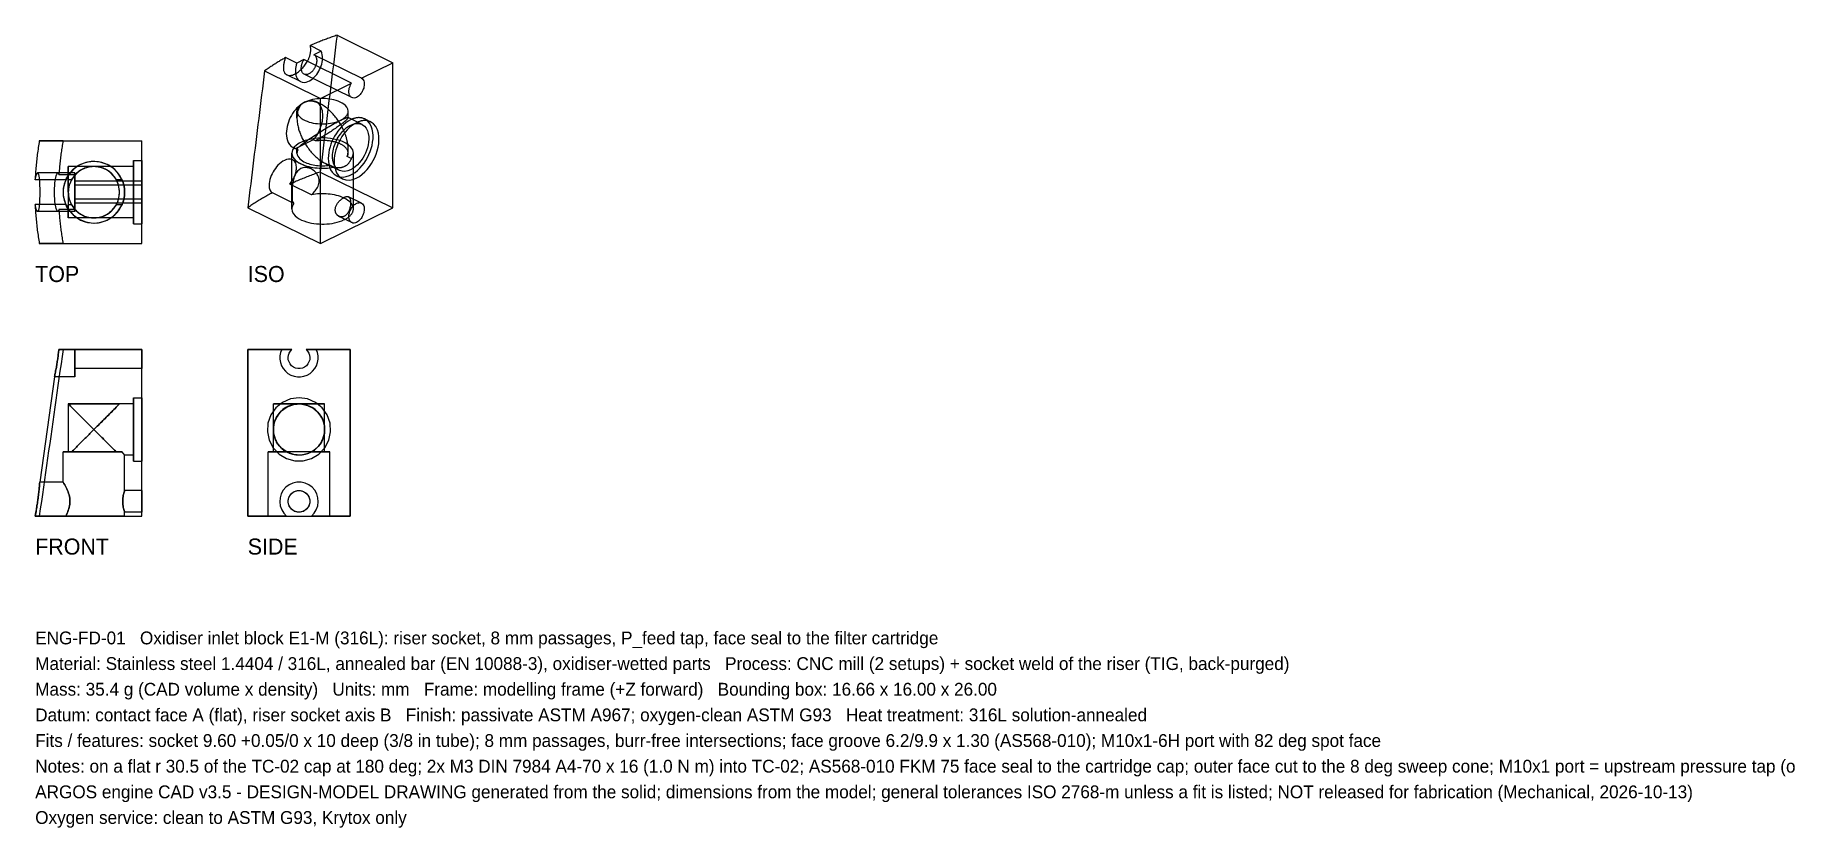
# Model space of a CAD drawing. Header units: millimetres. Extents: x 0 to 275, y -49 to 75.
import ezdxf

# ---------------------------------------------------------------- set-up
doc = ezdxf.new("R2010")
doc.units = ezdxf.units.MM
for name, color, linetype in [('FRONT_HIDDEN', 8, 'CONTINUOUS'), ('FRONT_VISIBLE', 7, 'Continuous'), ('ISO_HIDDEN', 8, 'CONTINUOUS'), ('ISO_VISIBLE', 7, 'Continuous'), ('SIDE_HIDDEN', 8, 'CONTINUOUS'), ('SIDE_VISIBLE', 7, 'Continuous'), ('TOP_HIDDEN', 8, 'CONTINUOUS'), ('TOP_VISIBLE', 7, 'Continuous')]:
    doc.layers.add(name, color=color, linetype=linetype)

msp = doc.modelspace()

# ---------------------------------------------------------------- texts
for s, p in [('ENG-FD-01   Oxidiser inlet block E1-M (316L): riser socket, 8 mm passages, P_feed tap, face seal to the filter cartridge', (0, -20)), ('Material: Stainless steel 1.4404 / 316L, annealed bar (EN 10088-3), oxidiser-wetted parts   Process: CNC mill (2 setups) + socket weld of the riser (TIG, back-purged)', (0, -24)), ('Mass: 35.4 g (CAD volume x density)   Units: mm   Frame: modelling frame (+Z forward)   Bounding box: 16.66 x 16.00 x 26.00', (0, -28)), ('Datum: contact face A (flat), riser socket axis B   Finish: passivate ASTM A967; oxygen-clean ASTM G93   Heat treatment: 316L solution-annealed', (0, -32)), ('Fits / features: socket 9.60 +0.05/0 x 10 deep (3/8 in tube); 8 mm passages, burr-free intersections; face groove 6.2/9.9 x 1.30 (AS568-010); M10x1-6H port with 82 deg spot face', (0, -36)), ('Notes: on a flat r 30.5 of the TC-02 cap at 180 deg; 2x M3 DIN 7984 A4-70 x 16 (1.0 N m) into TC-02; AS568-010 FKM 75 face seal to the cartridge cap; outer face cut to the 8 deg sweep cone; M10x1 port = upstream pressure tap (o', (0, -40)), ('ARGOS engine CAD v3.5 - DESIGN-MODEL DRAWING generated from the solid; dimensions from the model; general tolerances ISO 2768-m unless a fit is listed; NOT released for fabrication (Mechanical, 2026-10-13)', (0, -44)), ('Oxygen service: clean to ASTM G93, Krytox only', (0, -48))]:
    msp.add_text(s, height=2).set_placement(p)
at = {"layer": 'FRONT_VISIBLE'}
msp.add_text('FRONT', height=2.5, dxfattribs=at).set_placement((0, -6))
at = {"layer": 'ISO_VISIBLE'}
msp.add_text('ISO', height=2.5, dxfattribs=at).set_placement((33.16, 36.5))
at = {"layer": 'SIDE_VISIBLE'}
msp.add_text('SIDE', height=2.5, dxfattribs=at).set_placement((33.16, -6))
at = {"layer": 'TOP_VISIBLE'}
msp.add_text('TOP', height=2.5, dxfattribs=at).set_placement((0, 36.5))

# ---------------------------------------------------------------- linework, layer by layer
at = {"layer": 'FRONT_HIDDEN'}
for points in [[(4.36, 26), (4.19, 24.87), (4.03, 23.74), (3.87, 22.61), (3.71, 21.48), (3.55, 20.35), (3.39, 19.22), (3.23, 18.09), (3.06, 16.96), (2.9, 15.83), (2.74, 14.7), (2.58, 13.57), (2.42, 12.43), (2.26, 11.3), (2.1, 10.17), (1.93, 9.04), (1.77, 7.91), (1.61, 6.78), (1.45, 5.65), (1.29, 4.52), (1.13, 3.39), (0.97, 2.26), (0.8, 1.13), (0.64, 0)], [(4.36, 26), (4.33, 26), (4.3, 26), (4.27, 26), (4.24, 26), (4.21, 26), (4.18, 26), (4.16, 26), (4.13, 26), (4.1, 26), (4.07, 26), (4.04, 26), (4.01, 26), (3.98, 26), (3.96, 26), (3.93, 26), (3.9, 26), (3.87, 26), (3.84, 26), (3.81, 26), (3.78, 26), (3.76, 26), (3.73, 26), (3.7, 26)], [(6.16, 26), (3.7, 26)], [(6.16, 26), (3.7, 26)], [(4.36, 26), (16.66, 26)], [(16.66, 26), (6.16, 26)], [(6.16, 26), (6.16, 25.81), (6.16, 25.63), (6.16, 25.44), (6.16, 25.25), (6.16, 25.07), (6.16, 24.88), (6.16, 24.69), (6.16, 24.5), (6.16, 24.32), (6.16, 24.13), (6.16, 23.94), (6.16, 23.76), (6.16, 23.57), (6.16, 23.38), (6.16, 23.2), (6.16, 23.01), (6.16, 22.82), (6.16, 22.63), (6.16, 22.45), (6.16, 22.26), (6.16, 22.07), (6.16, 21.89), (6.16, 21.7)], [(6.16, 21.7), (6.16, 21.89), (6.16, 22.07), (6.16, 22.26), (6.16, 22.45), (6.16, 22.63), (6.16, 22.82), (6.16, 23.01), (6.16, 23.2), (6.16, 23.38), (6.16, 23.57), (6.16, 23.76), (6.16, 23.94), (6.16, 24.13), (6.16, 24.32), (6.16, 24.5), (6.16, 24.69), (6.16, 24.88), (6.16, 25.07), (6.16, 25.25), (6.16, 25.44), (6.16, 25.63), (6.16, 25.81), (6.16, 26)], [(6.16, 26), (6.16, 25.87), (6.16, 25.74), (6.16, 25.61), (6.16, 25.48), (6.16, 25.35), (6.16, 25.22), (6.16, 25.09), (6.16, 24.96), (6.16, 24.83), (6.16, 24.7), (6.16, 24.57), (6.16, 24.43), (6.16, 24.3), (6.16, 24.17), (6.16, 24.04), (6.16, 23.91), (6.16, 23.78), (6.16, 23.65), (6.16, 23.52), (6.16, 23.39), (6.16, 23.26), (6.16, 23.13), (6.16, 23)], [(6.16, 23), (6.16, 23.13), (6.16, 23.26), (6.16, 23.39), (6.16, 23.52), (6.16, 23.65), (6.16, 23.78), (6.16, 23.91), (6.16, 24.04), (6.16, 24.17), (6.16, 24.3), (6.16, 24.43), (6.16, 24.57), (6.16, 24.7), (6.16, 24.83), (6.16, 24.96), (6.16, 25.09), (6.16, 25.22), (6.16, 25.35), (6.16, 25.48), (6.16, 25.61), (6.16, 25.74), (6.16, 25.87), (6.16, 26)], [(16.66, 26), (6.16, 26)], [(16.66, 0), (16.66, 26)], [(16.66, 26), (16.66, 25.87), (16.66, 25.74), (16.66, 25.61), (16.66, 25.48), (16.66, 25.35), (16.66, 25.22), (16.66, 25.09), (16.66, 24.96), (16.66, 24.83), (16.66, 24.7), (16.66, 24.57), (16.66, 24.43), (16.66, 24.3), (16.66, 24.17), (16.66, 24.04), (16.66, 23.91), (16.66, 23.78), (16.66, 23.65), (16.66, 23.52), (16.66, 23.39), (16.66, 23.26), (16.66, 23.13), (16.66, 23)], [(16.66, 23), (16.66, 23.13), (16.66, 23.26), (16.66, 23.39), (16.66, 23.52), (16.66, 23.65), (16.66, 23.78), (16.66, 23.91), (16.66, 24.04), (16.66, 24.17), (16.66, 24.3), (16.66, 24.43), (16.66, 24.57), (16.66, 24.7), (16.66, 24.83), (16.66, 24.96), (16.66, 25.09), (16.66, 25.22), (16.66, 25.35), (16.66, 25.48), (16.66, 25.61), (16.66, 25.74), (16.66, 25.87), (16.66, 26)], [(16.66, 23), (6.16, 23)], [(6.16, 21.7), (3.01, 21.7)], [(5.16, 17.5), (5.16, 17.17), (5.16, 16.85), (5.16, 16.52), (5.16, 16.2), (5.16, 15.87), (5.16, 15.54), (5.16, 15.22), (5.16, 14.89), (5.16, 14.57), (5.16, 14.24), (5.16, 13.91), (5.16, 13.59), (5.16, 13.26), (5.16, 12.93), (5.16, 12.61), (5.16, 12.28), (5.16, 11.96), (5.16, 11.63), (5.16, 11.3), (5.16, 10.98), (5.16, 10.65), (5.16, 10.33), (5.16, 10)], [(9.16, 13.5), (8.99, 13.67), (8.81, 13.85), (8.64, 14.02), (8.46, 14.2), (8.29, 14.37), (8.12, 14.54), (7.94, 14.72), (7.77, 14.89), (7.6, 15.07), (7.42, 15.24), (7.25, 15.41), (7.07, 15.59), (6.9, 15.76), (6.73, 15.93), (6.55, 16.11), (6.38, 16.28), (6.2, 16.46), (6.03, 16.63), (5.86, 16.8), (5.68, 16.98), (5.51, 17.15), (5.33, 17.33), (5.16, 17.5)], [(13.16, 17.5), (12.81, 17.5), (12.46, 17.5), (12.12, 17.5), (11.77, 17.5), (11.42, 17.5), (11.07, 17.5), (10.73, 17.5), (10.38, 17.5), (10.03, 17.5), (9.68, 17.5), (9.33, 17.5), (8.99, 17.5), (8.64, 17.5), (8.29, 17.5), (7.94, 17.5), (7.6, 17.5), (7.25, 17.5), (6.9, 17.5), (6.55, 17.5), (6.2, 17.5), (5.86, 17.5), (5.51, 17.5), (5.16, 17.5)], [(5.16, 17.5), (5.51, 17.5), (5.86, 17.5), (6.2, 17.5), (6.55, 17.5), (6.9, 17.5), (7.25, 17.5), (7.6, 17.5), (7.94, 17.5), (8.29, 17.5), (8.64, 17.5), (8.99, 17.5), (9.33, 17.5), (9.68, 17.5), (10.03, 17.5), (10.38, 17.5), (10.73, 17.5), (11.07, 17.5), (11.42, 17.5), (11.77, 17.5), (12.12, 17.5), (12.46, 17.5), (12.81, 17.5), (13.16, 17.5)], [(5.16, 17.5), (5.33, 17.33), (5.51, 17.15), (5.68, 16.98), (5.86, 16.8), (6.03, 16.63), (6.2, 16.46), (6.38, 16.28), (6.55, 16.11), (6.73, 15.93), (6.9, 15.76), (7.07, 15.59), (7.25, 15.41), (7.42, 15.24), (7.6, 15.07), (7.77, 14.89), (7.94, 14.72), (8.12, 14.54), (8.29, 14.37), (8.46, 14.2), (8.64, 14.02), (8.81, 13.85), (8.99, 13.67), (9.16, 13.5)], [(5.16, 17.5), (5.16, 17.17), (5.16, 16.85), (5.16, 16.52), (5.16, 16.2), (5.16, 15.87), (5.16, 15.54), (5.16, 15.22), (5.16, 14.89), (5.16, 14.57), (5.16, 14.24), (5.16, 13.91), (5.16, 13.59), (5.16, 13.26), (5.16, 12.93), (5.16, 12.61), (5.16, 12.28), (5.16, 11.96), (5.16, 11.63), (5.16, 11.3), (5.16, 10.98), (5.16, 10.65), (5.16, 10.33), (5.16, 10)], [(13.16, 17.5), (12.99, 17.33), (12.81, 17.15), (12.64, 16.98), (12.46, 16.8), (12.29, 16.63), (12.12, 16.46), (11.94, 16.28), (11.77, 16.11), (11.6, 15.93), (11.42, 15.76), (11.25, 15.59), (11.07, 15.41), (10.9, 15.24), (10.73, 15.07), (10.55, 14.89), (10.38, 14.72), (10.2, 14.54), (10.03, 14.37), (9.86, 14.2), (9.68, 14.02), (9.51, 13.85), (9.33, 13.67), (9.16, 13.5)], [(9.16, 13.5), (9.33, 13.67), (9.51, 13.85), (9.68, 14.02), (9.86, 14.2), (10.03, 14.37), (10.2, 14.54), (10.38, 14.72), (10.55, 14.89), (10.73, 15.07), (10.9, 15.24), (11.07, 15.41), (11.25, 15.59), (11.42, 15.76), (11.6, 15.93), (11.77, 16.11), (11.94, 16.28), (12.12, 16.46), (12.29, 16.63), (12.46, 16.8), (12.64, 16.98), (12.81, 17.15), (12.99, 17.33), (13.16, 17.5)], [(15.36, 17.5), (13.16, 17.5)], [(15.36, 18.45), (15.36, 18.02), (15.36, 17.59), (15.36, 17.16), (15.36, 16.73), (15.36, 16.3), (15.36, 15.87), (15.36, 15.44), (15.36, 15.01), (15.36, 14.58), (15.36, 14.15), (15.36, 13.72), (15.36, 13.28), (15.36, 12.85), (15.36, 12.42), (15.36, 11.99), (15.36, 11.56), (15.36, 11.13), (15.36, 10.7), (15.36, 10.27), (15.36, 9.84), (15.36, 9.41), (15.36, 8.98), (15.36, 8.55)], [(15.36, 8.55), (15.36, 8.98), (15.36, 9.41), (15.36, 9.84), (15.36, 10.27), (15.36, 10.7), (15.36, 11.13), (15.36, 11.56), (15.36, 11.99), (15.36, 12.42), (15.36, 12.85), (15.36, 13.28), (15.36, 13.72), (15.36, 14.15), (15.36, 14.58), (15.36, 15.01), (15.36, 15.44), (15.36, 15.87), (15.36, 16.3), (15.36, 16.73), (15.36, 17.16), (15.36, 17.59), (15.36, 18.02), (15.36, 18.45)], [(15.36, 18.45), (16.66, 18.45)], [(15.36, 13.5), (15.36, 13.67), (15.36, 13.85), (15.36, 14.02), (15.36, 14.2), (15.36, 14.37), (15.36, 14.54), (15.36, 14.72), (15.36, 14.89), (15.36, 15.07), (15.36, 15.24), (15.36, 15.41), (15.36, 15.59), (15.36, 15.76), (15.36, 15.93), (15.36, 16.11), (15.36, 16.28), (15.36, 16.46), (15.36, 16.63), (15.36, 16.8), (15.36, 16.98), (15.36, 17.15), (15.36, 17.33), (15.36, 17.5)], [(15.36, 17.5), (15.36, 17.15), (15.36, 16.8), (15.36, 16.46), (15.36, 16.11), (15.36, 15.76), (15.36, 15.41), (15.36, 15.07), (15.36, 14.72), (15.36, 14.37), (15.36, 14.02), (15.36, 13.67), (15.36, 13.33), (15.36, 12.98), (15.36, 12.63), (15.36, 12.28), (15.36, 11.93), (15.36, 11.59), (15.36, 11.24), (15.36, 10.89), (15.36, 10.54), (15.36, 10.2), (15.36, 9.85), (15.36, 9.5)], [(16.66, 18.45), (16.66, 18.02), (16.66, 17.59), (16.66, 17.16), (16.66, 16.73), (16.66, 16.3), (16.66, 15.87), (16.66, 15.44), (16.66, 15.01), (16.66, 14.58), (16.66, 14.15), (16.66, 13.72), (16.66, 13.28), (16.66, 12.85), (16.66, 12.42), (16.66, 11.99), (16.66, 11.56), (16.66, 11.13), (16.66, 10.7), (16.66, 10.27), (16.66, 9.84), (16.66, 9.41), (16.66, 8.98), (16.66, 8.55)], [(16.66, 8.55), (16.66, 8.98), (16.66, 9.41), (16.66, 9.84), (16.66, 10.27), (16.66, 10.7), (16.66, 11.13), (16.66, 11.56), (16.66, 11.99), (16.66, 12.42), (16.66, 12.85), (16.66, 13.28), (16.66, 13.72), (16.66, 14.15), (16.66, 14.58), (16.66, 15.01), (16.66, 15.44), (16.66, 15.87), (16.66, 16.3), (16.66, 16.73), (16.66, 17.16), (16.66, 17.59), (16.66, 18.02), (16.66, 18.45)], [(9.16, 13.5), (9.01, 13.35), (8.86, 13.2), (8.7, 13.04), (8.55, 12.89), (8.4, 12.74), (8.25, 12.59), (8.1, 12.43), (7.94, 12.28), (7.79, 12.13), (7.64, 11.98), (7.49, 11.83), (7.33, 11.67), (7.18, 11.52), (7.03, 11.37), (6.88, 11.22), (6.73, 11.07), (6.57, 10.91), (6.42, 10.76), (6.27, 10.61), (6.12, 10.46), (5.96, 10.3), (5.81, 10.15), (5.66, 10)], [(5.66, 10), (5.81, 10.15), (5.96, 10.3), (6.12, 10.46), (6.27, 10.61), (6.42, 10.76), (6.57, 10.91), (6.73, 11.07), (6.88, 11.22), (7.03, 11.37), (7.18, 11.52), (7.33, 11.67), (7.49, 11.83), (7.64, 11.98), (7.79, 12.13), (7.94, 12.28), (8.1, 12.43), (8.25, 12.59), (8.4, 12.74), (8.55, 12.89), (8.7, 13.04), (8.86, 13.2), (9.01, 13.35), (9.16, 13.5)], [(12.66, 10), (12.51, 10.15), (12.36, 10.3), (12.2, 10.46), (12.05, 10.61), (11.9, 10.76), (11.75, 10.91), (11.6, 11.07), (11.44, 11.22), (11.29, 11.37), (11.14, 11.52), (10.99, 11.67), (10.83, 11.83), (10.68, 11.98), (10.53, 12.13), (10.38, 12.28), (10.23, 12.43), (10.07, 12.59), (9.92, 12.74), (9.77, 12.89), (9.62, 13.04), (9.46, 13.2), (9.31, 13.35), (9.16, 13.5)], [(9.16, 13.5), (9.31, 13.35), (9.46, 13.2), (9.62, 13.04), (9.77, 12.89), (9.92, 12.74), (10.07, 12.59), (10.23, 12.43), (10.38, 12.28), (10.53, 12.13), (10.68, 11.98), (10.83, 11.83), (10.99, 11.67), (11.14, 11.52), (11.29, 11.37), (11.44, 11.22), (11.6, 11.07), (11.75, 10.91), (11.9, 10.76), (12.05, 10.61), (12.2, 10.46), (12.36, 10.3), (12.51, 10.15), (12.66, 10)], [(15.36, 9.5), (15.36, 9.67), (15.36, 9.85), (15.36, 10.02), (15.36, 10.2), (15.36, 10.37), (15.36, 10.54), (15.36, 10.72), (15.36, 10.89), (15.36, 11.07), (15.36, 11.24), (15.36, 11.41), (15.36, 11.59), (15.36, 11.76), (15.36, 11.93), (15.36, 12.11), (15.36, 12.28), (15.36, 12.46), (15.36, 12.63), (15.36, 12.8), (15.36, 12.98), (15.36, 13.15), (15.36, 13.33), (15.36, 13.5)], [(13.55, 10), (13.15, 10), (12.75, 10), (12.35, 10), (11.95, 10), (11.55, 10), (11.15, 10), (10.75, 10), (10.36, 10), (9.96, 10), (9.56, 10), (9.16, 10), (8.76, 10), (8.36, 10), (7.96, 10), (7.56, 10), (7.16, 10), (6.76, 10), (6.36, 10), (5.96, 10), (5.56, 10), (5.16, 10), (4.76, 10), (4.36, 10)], [(4.36, 10), (4.76, 10), (5.16, 10), (5.56, 10), (5.96, 10), (6.36, 10), (6.76, 10), (7.16, 10), (7.56, 10), (7.96, 10), (8.36, 10), (8.76, 10), (9.16, 10), (9.56, 10), (9.96, 10), (10.36, 10), (10.75, 10), (11.15, 10), (11.55, 10), (11.95, 10), (12.35, 10), (12.75, 10), (13.15, 10), (13.55, 10)], [(4.36, 5.3), (4.36, 10)], [(5.66, 10), (5.16, 10)], [(5.66, 10), (5.16, 10)], [(5.66, 10), (5.96, 10), (6.27, 10), (6.57, 10), (6.88, 10), (7.18, 10), (7.49, 10), (7.79, 10), (8.1, 10), (8.4, 10), (8.7, 10), (9.01, 10), (9.31, 10), (9.62, 10), (9.92, 10), (10.23, 10), (10.53, 10), (10.83, 10), (11.14, 10), (11.44, 10), (11.75, 10), (12.05, 10), (12.36, 10), (12.66, 10)], [(12.66, 10), (12.36, 10), (12.05, 10), (11.75, 10), (11.44, 10), (11.14, 10), (10.83, 10), (10.53, 10), (10.23, 10), (9.92, 10), (9.62, 10), (9.31, 10), (9.01, 10), (8.7, 10), (8.4, 10), (8.1, 10), (7.79, 10), (7.49, 10), (7.18, 10), (6.88, 10), (6.57, 10), (6.27, 10), (5.96, 10), (5.66, 10)], [(13.55, 10), (12.66, 10)], [(13.55, 10), (12.66, 10)], [(13.96, 9.5), (13.94, 9.52), (13.92, 9.54), (13.91, 9.56), (13.89, 9.59), (13.87, 9.61), (13.85, 9.63), (13.84, 9.65), (13.82, 9.67), (13.8, 9.69), (13.78, 9.72), (13.76, 9.74), (13.75, 9.76), (13.73, 9.78), (13.71, 9.8), (13.69, 9.83), (13.68, 9.85), (13.66, 9.87), (13.64, 9.89), (13.62, 9.91), (13.61, 9.93), (13.59, 9.96), (13.57, 9.98), (13.55, 10)], [(13.55, 10), (13.57, 9.98), (13.59, 9.96), (13.61, 9.93), (13.62, 9.91), (13.64, 9.89), (13.66, 9.87), (13.68, 9.85), (13.69, 9.83), (13.71, 9.8), (13.73, 9.78), (13.75, 9.76), (13.76, 9.74), (13.78, 9.72), (13.8, 9.69), (13.82, 9.67), (13.84, 9.65), (13.85, 9.63), (13.87, 9.61), (13.89, 9.59), (13.91, 9.56), (13.92, 9.54), (13.94, 9.52), (13.96, 9.5)], [(13.96, 4), (13.96, 9.5)], [(15.36, 9.5), (13.96, 9.5)], [(15.36, 8.55), (16.66, 8.55)], [(4.36, 5.3), (0.71, 5.3)], [(4.76, 0), (4.87, 0.22), (4.98, 0.44), (5.07, 0.67), (5.16, 0.9), (5.23, 1.13), (5.3, 1.37), (5.35, 1.61), (5.39, 1.85), (5.41, 2.09), (5.41, 2.34), (5.4, 2.58), (5.38, 2.82), (5.34, 3.07), (5.28, 3.31), (5.21, 3.54), (5.13, 3.77), (5.05, 4), (4.95, 4.23), (4.84, 4.45), (4.73, 4.66), (4.61, 4.88), (4.49, 5.09), (4.36, 5.3)], [(4.36, 5.3), (4.49, 5.09), (4.61, 4.88), (4.73, 4.66), (4.84, 4.45), (4.95, 4.23), (5.05, 4), (5.13, 3.77), (5.21, 3.54), (5.28, 3.31), (5.34, 3.07), (5.38, 2.82), (5.4, 2.58), (5.41, 2.34), (5.41, 2.09), (5.39, 1.85), (5.35, 1.61), (5.3, 1.37), (5.23, 1.13), (5.16, 0.9), (5.07, 0.67), (4.98, 0.44), (4.87, 0.22), (4.76, 0)], [(13.65, 2.3), (13.65, 2.38), (13.65, 2.45), (13.66, 2.53), (13.66, 2.6), (13.67, 2.68), (13.67, 2.75), (13.68, 2.83), (13.69, 2.9), (13.7, 2.98), (13.71, 3.05), (13.72, 3.13), (13.74, 3.2), (13.75, 3.27), (13.77, 3.35), (13.79, 3.42), (13.81, 3.49), (13.82, 3.57), (13.85, 3.64), (13.87, 3.71), (13.89, 3.79), (13.91, 3.86), (13.94, 3.93), (13.96, 4)], [(13.96, 4), (13.91, 3.86), (13.87, 3.71), (13.82, 3.57), (13.79, 3.42), (13.75, 3.27), (13.72, 3.13), (13.7, 2.98), (13.68, 2.83), (13.67, 2.68), (13.66, 2.53), (13.65, 2.38), (13.65, 2.22), (13.66, 2.07), (13.67, 1.92), (13.68, 1.77), (13.7, 1.62), (13.72, 1.47), (13.75, 1.33), (13.79, 1.18), (13.82, 1.03), (13.87, 0.89), (13.91, 0.74), (13.96, 0.6)], [(16.66, 4), (13.96, 4)], [(16.66, 2.3), (16.66, 2.37), (16.66, 2.45), (16.66, 2.52), (16.66, 2.6), (16.66, 2.67), (16.66, 2.74), (16.66, 2.82), (16.66, 2.89), (16.66, 2.97), (16.66, 3.04), (16.66, 3.11), (16.66, 3.19), (16.66, 3.26), (16.66, 3.33), (16.66, 3.41), (16.66, 3.48), (16.66, 3.56), (16.66, 3.63), (16.66, 3.7), (16.66, 3.78), (16.66, 3.85), (16.66, 3.93), (16.66, 4)], [(16.66, 4), (16.66, 3.85), (16.66, 3.7), (16.66, 3.56), (16.66, 3.41), (16.66, 3.26), (16.66, 3.11), (16.66, 2.97), (16.66, 2.82), (16.66, 2.67), (16.66, 2.52), (16.66, 2.37), (16.66, 2.23), (16.66, 2.08), (16.66, 1.93), (16.66, 1.78), (16.66, 1.63), (16.66, 1.49), (16.66, 1.34), (16.66, 1.19), (16.66, 1.04), (16.66, 0.9), (16.66, 0.75), (16.66, 0.6)], [(0, 0), (0.01, 0.03), (0.01, 0.05), (0.02, 0.08), (0.02, 0.11), (0.03, 0.13), (0.03, 0.16), (0.04, 0.19), (0.04, 0.21), (0.04, 0.24), (0.05, 0.27), (0.05, 0.29), (0.06, 0.32), (0.06, 0.35), (0.07, 0.37), (0.07, 0.4), (0.08, 0.43), (0.08, 0.45), (0.09, 0.48), (0.09, 0.51), (0.1, 0.54), (0.1, 0.56), (0.11, 0.59), (0.11, 0.62)], [(0.64, 0), (0.62, 0), (0.59, 0), (0.56, 0), (0.53, 0), (0.5, 0), (0.48, 0), (0.45, 0), (0.42, 0), (0.39, 0), (0.36, 0), (0.34, 0), (0.31, 0), (0.28, 0), (0.25, 0), (0.22, 0), (0.2, 0), (0.17, 0), (0.14, 0), (0.11, 0), (0.08, 0), (0.06, 0), (0.03, 0), (0, 0)], [(4.76, 0), (0, 0)], [(4.76, 0), (0, 0)], [(0.64, 0), (16.66, 0)], [(4.76, 0), (5.16, 0), (5.56, 0), (5.96, 0), (6.36, 0), (6.76, 0), (7.16, 0), (7.56, 0), (7.96, 0), (8.36, 0), (8.76, 0), (9.16, 0), (9.56, 0), (9.96, 0), (10.36, 0), (10.76, 0), (11.16, 0), (11.56, 0), (11.96, 0), (12.36, 0), (12.76, 0), (13.16, 0), (13.56, 0), (13.96, 0)], [(13.96, 0), (13.56, 0), (13.16, 0), (12.76, 0), (12.36, 0), (11.96, 0), (11.56, 0), (11.16, 0), (10.76, 0), (10.36, 0), (9.96, 0), (9.56, 0), (9.16, 0), (8.76, 0), (8.36, 0), (7.96, 0), (7.56, 0), (7.16, 0), (6.76, 0), (6.36, 0), (5.96, 0), (5.56, 0), (5.16, 0), (4.76, 0)], [(13.96, 0.6), (13.94, 0.67), (13.91, 0.74), (13.89, 0.81), (13.87, 0.89), (13.85, 0.96), (13.82, 1.03), (13.81, 1.11), (13.79, 1.18), (13.77, 1.25), (13.75, 1.33), (13.74, 1.4), (13.72, 1.47), (13.71, 1.55), (13.7, 1.62), (13.69, 1.7), (13.68, 1.77), (13.67, 1.85), (13.67, 1.92), (13.66, 2), (13.66, 2.07), (13.65, 2.15), (13.65, 2.22), (13.65, 2.3)], [(13.96, 0), (13.96, 0.6)], [(16.66, 0.6), (13.96, 0.6)], [(16.66, 0.6), (16.66, 0.67), (16.66, 0.75), (16.66, 0.82), (16.66, 0.9), (16.66, 0.97), (16.66, 1.04), (16.66, 1.12), (16.66, 1.19), (16.66, 1.27), (16.66, 1.34), (16.66, 1.41), (16.66, 1.49), (16.66, 1.56), (16.66, 1.63), (16.66, 1.71), (16.66, 1.78), (16.66, 1.86), (16.66, 1.93), (16.66, 2), (16.66, 2.08), (16.66, 2.15), (16.66, 2.23), (16.66, 2.3)]]:
    msp.add_lwpolyline(points, dxfattribs=at)
at = {"layer": 'FRONT_VISIBLE'}
for points in [[(4.36, 26), (4.19, 24.87), (4.03, 23.74), (3.87, 22.61), (3.71, 21.48), (3.55, 20.35), (3.39, 19.22), (3.23, 18.09), (3.06, 16.96), (2.9, 15.83), (2.74, 14.7), (2.58, 13.57), (2.42, 12.43), (2.26, 11.3), (2.1, 10.17), (1.93, 9.04), (1.77, 7.91), (1.61, 6.78), (1.45, 5.65), (1.29, 4.52), (1.13, 3.39), (0.97, 2.26), (0.8, 1.13), (0.64, 0)], [(3.7, 26), (3.68, 25.81), (3.66, 25.62), (3.63, 25.44), (3.61, 25.25), (3.58, 25.06), (3.56, 24.87), (3.53, 24.68), (3.51, 24.5), (3.48, 24.31), (3.45, 24.12), (3.42, 23.94), (3.39, 23.75), (3.36, 23.56), (3.33, 23.37), (3.3, 23.19), (3.26, 23), (3.23, 22.82), (3.19, 22.63), (3.16, 22.44), (3.12, 22.26), (3.09, 22.07), (3.05, 21.89), (3.01, 21.7)], [(3.01, 21.7), (3.05, 21.89), (3.09, 22.07), (3.12, 22.26), (3.16, 22.44), (3.19, 22.63), (3.23, 22.82), (3.26, 23), (3.3, 23.19), (3.33, 23.37), (3.36, 23.56), (3.39, 23.75), (3.42, 23.94), (3.45, 24.12), (3.48, 24.31), (3.51, 24.5), (3.53, 24.68), (3.56, 24.87), (3.58, 25.06), (3.61, 25.25), (3.63, 25.44), (3.66, 25.62), (3.68, 25.81), (3.7, 26)], [(3.7, 26), (3.73, 26), (3.76, 26), (3.78, 26), (3.81, 26), (3.84, 26), (3.87, 26), (3.9, 26), (3.93, 26), (3.96, 26), (3.98, 26), (4.01, 26), (4.04, 26), (4.07, 26), (4.1, 26), (4.13, 26), (4.16, 26), (4.18, 26), (4.21, 26), (4.24, 26), (4.27, 26), (4.3, 26), (4.33, 26), (4.36, 26)], [(4.36, 26), (16.66, 26)], [(16.66, 0), (16.66, 26)], [(3.01, 21.7), (0.71, 5.3)], [(0.71, 5.3), (0.69, 5.07), (0.67, 4.84), (0.65, 4.6), (0.63, 4.37), (0.6, 4.14), (0.58, 3.91), (0.55, 3.68), (0.53, 3.45), (0.5, 3.22), (0.47, 2.99), (0.44, 2.76), (0.41, 2.52), (0.38, 2.29), (0.35, 2.06), (0.31, 1.83), (0.28, 1.6), (0.24, 1.37), (0.2, 1.15), (0.16, 0.92), (0.13, 0.69), (0.08, 0.46), (0.04, 0.23), (0, 0)], [(0.11, 0.62), (0.15, 0.82), (0.18, 1.02), (0.22, 1.22), (0.25, 1.43), (0.28, 1.63), (0.31, 1.83), (0.34, 2.03), (0.37, 2.24), (0.4, 2.44), (0.43, 2.64), (0.45, 2.85), (0.48, 3.05), (0.5, 3.26), (0.53, 3.46), (0.55, 3.66), (0.57, 3.87), (0.6, 4.07), (0.62, 4.28), (0.64, 4.48), (0.65, 4.69), (0.67, 4.89), (0.69, 5.1), (0.71, 5.3)], [(0, 0), (0.03, 0), (0.06, 0), (0.08, 0), (0.11, 0), (0.14, 0), (0.17, 0), (0.2, 0), (0.22, 0), (0.25, 0), (0.28, 0), (0.31, 0), (0.34, 0), (0.36, 0), (0.39, 0), (0.42, 0), (0.45, 0), (0.48, 0), (0.5, 0), (0.53, 0), (0.56, 0), (0.59, 0), (0.62, 0), (0.64, 0)], [(0.64, 0), (16.66, 0)]]:
    msp.add_lwpolyline(points, dxfattribs=at)
at = {"layer": 'ISO_HIDDEN'}
for points in [[(47.1, 74.98), (46.98, 74.06), (46.87, 73.13), (46.76, 72.2), (46.64, 71.27), (46.53, 70.35), (46.41, 69.42), (46.3, 68.49), (46.19, 67.56), (46.07, 66.64), (45.96, 65.71), (45.84, 64.78), (45.73, 63.85), (45.61, 62.92), (45.5, 62), (45.39, 61.07), (45.27, 60.14), (45.16, 59.21), (45.04, 58.29), (44.93, 57.36), (44.82, 56.43), (44.7, 55.5), (44.59, 54.57), (44.47, 53.65)], [(39.07, 71.49), (39.02, 71.37), (38.97, 71.25), (38.93, 71.13), (38.89, 71.01), (38.86, 70.89), (38.82, 70.76), (38.8, 70.64), (38.77, 70.51), (38.75, 70.39), (38.74, 70.26), (38.72, 70.14), (38.72, 70.01), (38.72, 69.88), (38.73, 69.75), (38.74, 69.63), (38.76, 69.5), (38.8, 69.38), (38.84, 69.26), (38.9, 69.15), (38.97, 69.04), (39.05, 68.95), (39.15, 68.86), (39.26, 68.8)], [(41.39, 67.75), (41.67, 67.65), (41.97, 67.63), (42.27, 67.67), (42.55, 67.75), (42.82, 67.88), (43.07, 68.04), (43.31, 68.22), (43.53, 68.42), (43.73, 68.64), (43.92, 68.87), (44.09, 69.12), (44.24, 69.37), (44.38, 69.64), (44.5, 69.91), (44.61, 70.19), (44.7, 70.47), (44.76, 70.76), (44.81, 71.05), (44.84, 71.35), (44.84, 71.65), (44.8, 71.94), (44.74, 72.23), (44.63, 72.51)], [(39.26, 68.8), (39.43, 68.74), (39.61, 68.71), (39.79, 68.71), (39.96, 68.74), (40.14, 68.78), (40.31, 68.84), (40.47, 68.92), (40.63, 69), (40.79, 69.09), (40.94, 69.19), (41.08, 69.3), (41.22, 69.41), (41.36, 69.53), (41.49, 69.65), (41.62, 69.78), (41.74, 69.91), (41.86, 70.04), (41.97, 70.18), (42.08, 70.32), (42.19, 70.47), (42.29, 70.62), (42.38, 70.77), (42.47, 70.93)], [(41.39, 67.75), (39.26, 68.8)], [(40.81, 70.63), (40.77, 70.5), (40.73, 70.36), (40.7, 70.23), (40.67, 70.09), (40.64, 69.96), (40.62, 69.82), (40.61, 69.68), (40.6, 69.54), (40.6, 69.41), (40.6, 69.27), (40.61, 69.13), (40.62, 68.99), (40.65, 68.86), (40.68, 68.72), (40.72, 68.59), (40.77, 68.46), (40.82, 68.33), (40.89, 68.21), (40.97, 68.1), (41.06, 67.99), (41.16, 67.9), (41.27, 67.82), (41.39, 67.75)], [(41.97, 68.91), (41.87, 68.97), (41.79, 69.04), (41.72, 69.12), (41.66, 69.22), (41.61, 69.32), (41.58, 69.42), (41.55, 69.52), (41.53, 69.63), (41.52, 69.74), (41.52, 69.85), (41.52, 69.96), (41.53, 70.07), (41.54, 70.18), (41.56, 70.29), (41.59, 70.39), (41.62, 70.5), (41.65, 70.6), (41.69, 70.7), (41.73, 70.81), (41.78, 70.9), (41.83, 71), (41.89, 71.1), (41.94, 71.19)], [(43.79, 70.28), (43.75, 70.18), (43.7, 70.08), (43.66, 69.98), (43.61, 69.88), (43.55, 69.79), (43.5, 69.69), (43.43, 69.6), (43.37, 69.52), (43.3, 69.43), (43.23, 69.35), (43.15, 69.27), (43.07, 69.2), (42.98, 69.13), (42.9, 69.06), (42.8, 69.01), (42.71, 68.95), (42.61, 68.91), (42.5, 68.88), (42.39, 68.86), (42.29, 68.85), (42.18, 68.85), (42.07, 68.87), (41.97, 68.91)], [(49.39, 65.26), (41.97, 68.91)], [(42.01, 64.52), (41.69, 64.34), (41.39, 64.13), (41.11, 63.89), (40.84, 63.64), (40.6, 63.36), (40.37, 63.07), (40.17, 62.77), (39.98, 62.45), (39.8, 62.13), (39.65, 61.79), (39.52, 61.45), (39.4, 61.1), (39.31, 60.75), (39.24, 60.38), (39.2, 60.02), (39.18, 59.65), (39.2, 59.28), (39.25, 58.92), (39.34, 58.57), (39.49, 58.23), (39.68, 57.92), (39.94, 57.65), (40.24, 57.45)], [(42.01, 64.52), (41.94, 64.48), (41.86, 64.44), (41.79, 64.4), (41.72, 64.36), (41.65, 64.32), (41.58, 64.27), (41.51, 64.22), (41.45, 64.17), (41.38, 64.12), (41.32, 64.06), (41.26, 64.01), (41.2, 63.95), (41.15, 63.88), (41.09, 63.82), (41.05, 63.75), (41, 63.68), (40.96, 63.61), (40.92, 63.53), (40.9, 63.45), (40.87, 63.38), (40.85, 63.29), (40.84, 63.21), (40.84, 63.13)], [(42.01, 64.52), (41.9, 64.46), (41.8, 64.4), (41.7, 64.32), (41.61, 64.24), (41.52, 64.16), (41.44, 64.07), (41.36, 63.97), (41.29, 63.87), (41.22, 63.77), (41.17, 63.66), (41.11, 63.55), (41.06, 63.43), (41.02, 63.32), (40.99, 63.2), (40.95, 63.08), (40.93, 62.96), (40.9, 62.84), (40.88, 62.72), (40.87, 62.6), (40.86, 62.48), (40.85, 62.35), (40.84, 62.23), (40.84, 62.11)], [(48.84, 63.13), (48.78, 63.46), (48.63, 63.76), (48.41, 64.01), (48.16, 64.23), (47.87, 64.41), (47.57, 64.57), (47.26, 64.69), (46.95, 64.8), (46.62, 64.89), (46.29, 64.96), (45.96, 65.02), (45.63, 65.06), (45.29, 65.09), (44.96, 65.1), (44.62, 65.09), (44.28, 65.08), (43.95, 65.05), (43.62, 65), (43.28, 64.94), (42.96, 64.87), (42.63, 64.77), (42.32, 64.66), (42.01, 64.52)], [(42.01, 64.52), (42.08, 64.56), (42.16, 64.59), (42.23, 64.62), (42.3, 64.65), (42.38, 64.67), (42.46, 64.7), (42.53, 64.72), (42.61, 64.74), (42.69, 64.75), (42.77, 64.77), (42.85, 64.78), (42.93, 64.78), (43, 64.79), (43.08, 64.79), (43.16, 64.79), (43.24, 64.78), (43.32, 64.77), (43.4, 64.76), (43.48, 64.74), (43.56, 64.72), (43.63, 64.69), (43.71, 64.66), (43.78, 64.63)], [(44.4, 64.32), (44.3, 64.37), (44.2, 64.41), (44.1, 64.45), (44, 64.49), (43.9, 64.53), (43.8, 64.57), (43.7, 64.6), (43.59, 64.62), (43.49, 64.65), (43.38, 64.67), (43.27, 64.69), (43.17, 64.7), (43.06, 64.71), (42.95, 64.71), (42.84, 64.71), (42.74, 64.71), (42.63, 64.7), (42.52, 64.68), (42.42, 64.66), (42.31, 64.64), (42.21, 64.6), (42.11, 64.56), (42.01, 64.52)], [(43.78, 64.63), (44.03, 64.48), (44.24, 64.28), (44.42, 64.05), (44.56, 63.8), (44.67, 63.53), (44.75, 63.25), (44.8, 62.96), (44.83, 62.68), (44.84, 62.38), (44.83, 62.09), (44.8, 61.81), (44.75, 61.52), (44.69, 61.23), (44.61, 60.95), (44.52, 60.68), (44.42, 60.41), (44.31, 60.14), (44.18, 59.88), (44.04, 59.62), (43.9, 59.37), (43.73, 59.13), (43.56, 58.89), (43.38, 58.67)], [(44.4, 64.32), (43.78, 64.63)], [(47.67, 61.04), (47.56, 61.21), (47.46, 61.39), (47.34, 61.56), (47.23, 61.73), (47.11, 61.89), (46.99, 62.06), (46.87, 62.22), (46.74, 62.38), (46.61, 62.54), (46.47, 62.69), (46.33, 62.84), (46.19, 62.99), (46.04, 63.13), (45.9, 63.27), (45.74, 63.4), (45.59, 63.54), (45.43, 63.67), (45.27, 63.79), (45.1, 63.91), (44.93, 64.02), (44.76, 64.13), (44.58, 64.23), (44.4, 64.32)], [(40.84, 63.13), (40.9, 62.8), (41.05, 62.5), (41.27, 62.24), (41.52, 62.03), (41.81, 61.84), (42.1, 61.69), (42.41, 61.56), (42.73, 61.45), (43.06, 61.36), (43.39, 61.29), (43.72, 61.24), (44.05, 61.2), (44.39, 61.17), (44.72, 61.16), (45.06, 61.16), (45.4, 61.18), (45.73, 61.21), (46.06, 61.25), (46.39, 61.31), (46.72, 61.39), (47.04, 61.48), (47.36, 61.6), (47.67, 61.74)], [(40.84, 62.11), (40.84, 63.13)], [(40.84, 62.11), (40.84, 61.93), (40.85, 61.75), (40.87, 61.58), (40.89, 61.4), (40.91, 61.23), (40.94, 61.05), (40.98, 60.88), (41.02, 60.71), (41.06, 60.53), (41.1, 60.36), (41.15, 60.19), (41.21, 60.03), (41.27, 59.86), (41.33, 59.69), (41.39, 59.53), (41.46, 59.36), (41.53, 59.2), (41.6, 59.04), (41.68, 58.88), (41.76, 58.72), (41.84, 58.56), (41.92, 58.41), (42.01, 58.25)], [(42.01, 58.25), (42.25, 58.42), (42.48, 58.59), (42.72, 58.76), (42.96, 58.92), (43.2, 59.08), (43.44, 59.24), (43.68, 59.4), (43.92, 59.56), (44.16, 59.71), (44.41, 59.87), (44.65, 60.02), (44.9, 60.17), (45.15, 60.33), (45.39, 60.47), (45.64, 60.62), (45.89, 60.77), (46.14, 60.91), (46.39, 61.06), (46.65, 61.2), (46.9, 61.34), (47.15, 61.47), (47.41, 61.61), (47.67, 61.74)], [(47.67, 61.04), (47.5, 60.92), (47.34, 60.8), (47.17, 60.68), (47, 60.57), (46.84, 60.45), (46.67, 60.33), (46.5, 60.22), (46.33, 60.11), (46.16, 59.99), (45.99, 59.88), (45.82, 59.77), (45.65, 59.66), (45.48, 59.55), (45.3, 59.44), (45.13, 59.33), (44.96, 59.23), (44.78, 59.12), (44.61, 59.01), (44.44, 58.91), (44.26, 58.8), (44.09, 58.7), (43.91, 58.6), (43.73, 58.49)], [(49.22, 61.8), (48.83, 61.57), (48.45, 61.31), (48.11, 61.02), (47.78, 60.7), (47.48, 60.36), (47.2, 60), (46.94, 59.63), (46.7, 59.24), (46.49, 58.84), (46.3, 58.42), (46.14, 58), (46, 57.57), (45.88, 57.13), (45.8, 56.68), (45.74, 56.23), (45.72, 55.77), (45.74, 55.32), (45.81, 54.87), (45.92, 54.43), (46.1, 54.01), (46.34, 53.62), (46.66, 53.3), (47.04, 53.05)], [(46.4, 56.1), (46.4, 56.38), (46.43, 56.67), (46.47, 56.95), (46.53, 57.23), (46.6, 57.51), (46.69, 57.78), (46.78, 58.05), (46.89, 58.31), (47.01, 58.57), (47.14, 58.82), (47.29, 59.07), (47.44, 59.31), (47.61, 59.55), (47.78, 59.77), (47.97, 59.99), (48.17, 60.2), (48.37, 60.39), (48.59, 60.57), (48.83, 60.74), (49.07, 60.89), (49.33, 61.02), (49.59, 61.12), (49.87, 61.2)], [(47.67, 61.74), (47.74, 61.77), (47.82, 61.81), (47.89, 61.85), (47.96, 61.9), (48.03, 61.94), (48.1, 61.99), (48.17, 62.04), (48.23, 62.09), (48.3, 62.14), (48.36, 62.19), (48.42, 62.25), (48.48, 62.31), (48.53, 62.37), (48.59, 62.44), (48.63, 62.51), (48.68, 62.58), (48.72, 62.65), (48.75, 62.72), (48.78, 62.8), (48.81, 62.88), (48.83, 62.96), (48.84, 63.05), (48.84, 63.13)], [(47.67, 61.74), (47.72, 61.76), (47.76, 61.78), (47.81, 61.81), (47.86, 61.83), (47.91, 61.85), (47.96, 61.87), (48.01, 61.9), (48.06, 61.92), (48.1, 61.94), (48.15, 61.96), (48.2, 61.98), (48.25, 62), (48.3, 62.02), (48.35, 62.04), (48.4, 62.06), (48.45, 62.08), (48.5, 62.1), (48.55, 62.11), (48.6, 62.13), (48.66, 62.14), (48.71, 62.15), (48.76, 62.16), (48.82, 62.15)], [(48.84, 62.11), (48.82, 62.04), (48.78, 61.99), (48.73, 61.93), (48.69, 61.88), (48.64, 61.83), (48.59, 61.78), (48.54, 61.73), (48.49, 61.69), (48.43, 61.64), (48.38, 61.6), (48.33, 61.55), (48.27, 61.51), (48.22, 61.46), (48.17, 61.42), (48.11, 61.38), (48.06, 61.33), (48, 61.29), (47.95, 61.25), (47.89, 61.21), (47.84, 61.16), (47.78, 61.12), (47.72, 61.08), (47.67, 61.04)], [(48.29, 59.77), (48.26, 59.83), (48.24, 59.89), (48.22, 59.94), (48.19, 60), (48.17, 60.06), (48.14, 60.11), (48.12, 60.17), (48.09, 60.22), (48.07, 60.28), (48.04, 60.33), (48.01, 60.39), (47.99, 60.45), (47.96, 60.5), (47.93, 60.55), (47.9, 60.61), (47.88, 60.66), (47.85, 60.72), (47.82, 60.77), (47.79, 60.83), (47.76, 60.88), (47.73, 60.93), (47.7, 60.99), (47.67, 61.04)], [(48.82, 62.15), (48.82, 62.15), (48.82, 62.15), (48.82, 62.14), (48.82, 62.14), (48.82, 62.14), (48.83, 62.14), (48.83, 62.14), (48.83, 62.14), (48.83, 62.14), (48.83, 62.13), (48.83, 62.13), (48.83, 62.13), (48.84, 62.13), (48.84, 62.13), (48.84, 62.13), (48.84, 62.12), (48.84, 62.12), (48.84, 62.12), (48.84, 62.12), (48.84, 62.11), (48.84, 62.11), (48.84, 62.11), (48.84, 62.11)], [(50.99, 61.08), (48.82, 62.15)], [(48.84, 62.11), (48.84, 63.13)], [(51.41, 61.93), (51.32, 61.97), (51.23, 62.01), (51.14, 62.04), (51.04, 62.07), (50.94, 62.09), (50.85, 62.1), (50.75, 62.12), (50.65, 62.12), (50.55, 62.13), (50.45, 62.13), (50.35, 62.12), (50.26, 62.11), (50.16, 62.1), (50.06, 62.08), (49.96, 62.06), (49.87, 62.04), (49.77, 62.01), (49.68, 61.98), (49.59, 61.95), (49.49, 61.92), (49.4, 61.88), (49.31, 61.84), (49.22, 61.8)], [(51.84, 61.64), (51.82, 61.65), (51.8, 61.67), (51.79, 61.68), (51.77, 61.7), (51.75, 61.71), (51.73, 61.73), (51.72, 61.74), (51.7, 61.75), (51.68, 61.77), (51.66, 61.78), (51.64, 61.79), (51.62, 61.81), (51.61, 61.82), (51.59, 61.83), (51.57, 61.84), (51.55, 61.85), (51.53, 61.86), (51.51, 61.88), (51.49, 61.89), (51.47, 61.9), (51.45, 61.91), (51.43, 61.92), (51.41, 61.93)], [(51.41, 61.93), (52.33, 61.48)], [(49.64, 56.6), (49.54, 57.09), (49.27, 57.51), (48.9, 57.86), (48.48, 58.14), (48.03, 58.36), (47.56, 58.55), (47.08, 58.69), (46.59, 58.8), (46.09, 58.88), (45.59, 58.93), (45.09, 58.96), (44.59, 58.96), (44.09, 58.93), (43.58, 58.88), (43.09, 58.8), (42.6, 58.69), (42.11, 58.55), (41.64, 58.36), (41.2, 58.14), (40.78, 57.86), (40.41, 57.51), (40.14, 57.09), (40.04, 56.6)], [(43.38, 58.67), (40.64, 57.32)], [(40.84, 57.18), (40.86, 57.25), (40.9, 57.31), (40.95, 57.36), (40.99, 57.41), (41.04, 57.46), (41.09, 57.51), (41.14, 57.56), (41.19, 57.6), (41.25, 57.65), (41.3, 57.7), (41.35, 57.74), (41.41, 57.79), (41.46, 57.83), (41.51, 57.87), (41.57, 57.92), (41.62, 57.96), (41.68, 58), (41.73, 58.04), (41.79, 58.09), (41.84, 58.13), (41.9, 58.17), (41.96, 58.21), (42.01, 58.25)], [(42.01, 58.25), (42.12, 58.08), (42.22, 57.91), (42.34, 57.73), (42.45, 57.57), (42.57, 57.4), (42.69, 57.24), (42.81, 57.07), (42.94, 56.91), (43.07, 56.76), (43.21, 56.61), (43.35, 56.46), (43.49, 56.31), (43.64, 56.16), (43.78, 56.02), (43.94, 55.89), (44.09, 55.76), (44.25, 55.63), (44.41, 55.51), (44.58, 55.39), (44.75, 55.27), (44.92, 55.17), (45.1, 55.07), (45.28, 54.97)], [(43.73, 58.49), (43.38, 58.67)], [(47.3, 58.15), (47.15, 58.21), (47, 58.26), (46.85, 58.3), (46.7, 58.34), (46.55, 58.38), (46.4, 58.41), (46.24, 58.44), (46.09, 58.47), (45.93, 58.5), (45.77, 58.52), (45.62, 58.53), (45.46, 58.55), (45.3, 58.56), (45.15, 58.56), (44.99, 58.57), (44.83, 58.57), (44.67, 58.57), (44.52, 58.56), (44.36, 58.56), (44.2, 58.54), (44.05, 58.53), (43.89, 58.51), (43.73, 58.49)], [(40.15, 55.55), (39.84, 55.65), (39.52, 55.65), (39.2, 55.59), (38.9, 55.47), (38.62, 55.32), (38.36, 55.14), (38.11, 54.93), (37.88, 54.7), (37.67, 54.46), (37.47, 54.21), (37.29, 53.94), (37.12, 53.67), (36.97, 53.38), (36.84, 53.09), (36.72, 52.79), (36.62, 52.48), (36.55, 52.17), (36.5, 51.85), (36.49, 51.53), (36.51, 51.21), (36.6, 50.9), (36.76, 50.62), (37, 50.42)], [(39.72, 51.76), (39.84, 51.9), (39.95, 52.05), (40.05, 52.21), (40.15, 52.37), (40.24, 52.53), (40.33, 52.69), (40.41, 52.86), (40.49, 53.03), (40.55, 53.2), (40.61, 53.38), (40.67, 53.56), (40.71, 53.74), (40.74, 53.92), (40.76, 54.1), (40.77, 54.29), (40.77, 54.48), (40.74, 54.66), (40.7, 54.84), (40.64, 55.02), (40.55, 55.18), (40.44, 55.33), (40.31, 55.45), (40.15, 55.55)], [(40.04, 56.6), (40.08, 56.28), (40.21, 55.98), (40.4, 55.71), (40.62, 55.47), (40.88, 55.27), (41.15, 55.09), (41.44, 54.93), (41.74, 54.8), (42.05, 54.68), (42.36, 54.58), (42.67, 54.49), (42.99, 54.42), (43.32, 54.36), (43.64, 54.31), (43.97, 54.28), (44.29, 54.25), (44.62, 54.24), (44.95, 54.24), (45.28, 54.25), (45.6, 54.27), (45.93, 54.3), (46.25, 54.34), (46.58, 54.4)], [(40.04, 47.9), (40.04, 56.6)], [(43.04, 54.13), (40.15, 55.55)], [(40.24, 57.45), (40.26, 57.44), (40.28, 57.43), (40.29, 57.43), (40.31, 57.42), (40.33, 57.41), (40.34, 57.41), (40.36, 57.4), (40.38, 57.39), (40.4, 57.39), (40.41, 57.38), (40.43, 57.37), (40.45, 57.37), (40.46, 57.36), (40.48, 57.36), (40.5, 57.35), (40.52, 57.35), (40.53, 57.34), (40.55, 57.34), (40.57, 57.33), (40.59, 57.33), (40.61, 57.33), (40.62, 57.32), (40.64, 57.32)], [(40.86, 57.15), (40.24, 57.45)], [(41, 57.14), (40.64, 57.32)], [(40.86, 57.15), (40.86, 57.15), (40.86, 57.15), (40.86, 57.15), (40.86, 57.15), (40.86, 57.15), (40.85, 57.15), (40.85, 57.15), (40.85, 57.16), (40.85, 57.16), (40.85, 57.16), (40.85, 57.16), (40.85, 57.16), (40.84, 57.16), (40.84, 57.17), (40.84, 57.17), (40.84, 57.17), (40.84, 57.17), (40.84, 57.17), (40.84, 57.18), (40.84, 57.18), (40.84, 57.18), (40.84, 57.18), (40.84, 57.18)], [(40.84, 56.6), (40.84, 57.18)], [(41, 57.14), (40.98, 57.12), (40.97, 57.1), (40.96, 57.08), (40.95, 57.06), (40.94, 57.03), (40.93, 57.01), (40.92, 56.99), (40.91, 56.97), (40.9, 56.94), (40.89, 56.92), (40.88, 56.89), (40.88, 56.87), (40.87, 56.85), (40.87, 56.82), (40.86, 56.8), (40.86, 56.77), (40.85, 56.75), (40.85, 56.72), (40.84, 56.7), (40.84, 56.67), (40.84, 56.65), (40.84, 56.63), (40.84, 56.6)], [(40.84, 56.6), (40.87, 56.35), (40.97, 56.11), (41.11, 55.89), (41.28, 55.7), (41.48, 55.53), (41.69, 55.39), (41.91, 55.26), (42.15, 55.14), (42.38, 55.05), (42.63, 54.96), (42.87, 54.88), (43.12, 54.82), (43.38, 54.77), (43.63, 54.72), (43.89, 54.69), (44.14, 54.66), (44.4, 54.64), (44.66, 54.63), (44.92, 54.63), (45.17, 54.64), (45.43, 54.65), (45.69, 54.68), (45.95, 54.71)], [(41, 57.14), (40.99, 57.14), (40.98, 57.14), (40.98, 57.14), (40.97, 57.14), (40.97, 57.14), (40.96, 57.14), (40.96, 57.14), (40.95, 57.14), (40.94, 57.14), (40.94, 57.14), (40.93, 57.14), (40.93, 57.14), (40.92, 57.14), (40.91, 57.14), (40.91, 57.14), (40.9, 57.14), (40.9, 57.14), (40.89, 57.14), (40.89, 57.14), (40.88, 57.14), (40.87, 57.14), (40.87, 57.14), (40.86, 57.15)], [(45.28, 54.97), (45.31, 54.96), (45.34, 54.94), (45.37, 54.93), (45.39, 54.92), (45.42, 54.9), (45.45, 54.89), (45.48, 54.88), (45.51, 54.87), (45.54, 54.85), (45.56, 54.84), (45.59, 54.83), (45.62, 54.82), (45.65, 54.81), (45.68, 54.8), (45.71, 54.79), (45.74, 54.78), (45.77, 54.77), (45.8, 54.75), (45.83, 54.74), (45.86, 54.74), (45.89, 54.73), (45.92, 54.72), (45.95, 54.71)], [(47.46, 53.9), (45.28, 54.97)], [(46.68, 54.72), (46.65, 54.77), (46.63, 54.83), (46.6, 54.89), (46.58, 54.94), (46.56, 55), (46.54, 55.06), (46.52, 55.12), (46.51, 55.18), (46.49, 55.24), (46.48, 55.3), (46.47, 55.36), (46.45, 55.42), (46.44, 55.48), (46.43, 55.54), (46.43, 55.6), (46.42, 55.66), (46.41, 55.73), (46.41, 55.79), (46.4, 55.85), (46.4, 55.91), (46.4, 55.97), (46.4, 56.03), (46.4, 56.1)], [(48.68, 56.06), (48.7, 56.08), (48.71, 56.1), (48.72, 56.12), (48.73, 56.14), (48.74, 56.17), (48.75, 56.19), (48.76, 56.21), (48.77, 56.24), (48.78, 56.26), (48.79, 56.28), (48.79, 56.31), (48.8, 56.33), (48.81, 56.35), (48.81, 56.38), (48.82, 56.4), (48.82, 56.43), (48.83, 56.45), (48.83, 56.48), (48.83, 56.5), (48.84, 56.53), (48.84, 56.55), (48.84, 56.58), (48.84, 56.6)], [(48.84, 56.6), (48.84, 56.61), (48.84, 56.62), (48.84, 56.62), (48.84, 56.63), (48.84, 56.64), (48.84, 56.65), (48.84, 56.66), (48.84, 56.66), (48.84, 56.67), (48.84, 56.68), (48.84, 56.69), (48.83, 56.7), (48.83, 56.7), (48.83, 56.71), (48.83, 56.72), (48.83, 56.73), (48.83, 56.74), (48.83, 56.74), (48.83, 56.75), (48.83, 56.76), (48.83, 56.77), (48.82, 56.78), (48.82, 56.78)], [(48.84, 56.6), (48.84, 57.18)], [(49.31, 55.75), (49.34, 55.78), (49.36, 55.81), (49.39, 55.84), (49.41, 55.88), (49.43, 55.91), (49.45, 55.95), (49.47, 55.98), (49.49, 56.02), (49.51, 56.05), (49.53, 56.09), (49.54, 56.13), (49.56, 56.16), (49.57, 56.2), (49.58, 56.24), (49.6, 56.28), (49.61, 56.32), (49.61, 56.36), (49.62, 56.4), (49.63, 56.44), (49.63, 56.48), (49.64, 56.52), (49.64, 56.56), (49.64, 56.6)], [(49.64, 47.9), (49.64, 56.6)], [(44.47, 53.65), (44.26, 53.57), (44.05, 53.5), (43.85, 53.42), (43.64, 53.35), (43.43, 53.27), (43.22, 53.19), (43.01, 53.12), (42.8, 53.04), (42.6, 52.96), (42.39, 52.88), (42.18, 52.8), (41.97, 52.71), (41.77, 52.63), (41.56, 52.55), (41.36, 52.46), (41.15, 52.38), (40.95, 52.29), (40.74, 52.2), (40.54, 52.12), (40.33, 52.03), (40.13, 51.94), (39.93, 51.85), (39.72, 51.76)], [(43.04, 54.13), (42.73, 54.25), (42.41, 54.33), (42.08, 54.34), (41.76, 54.3), (41.45, 54.18), (41.17, 54.01), (40.93, 53.78), (40.72, 53.52), (40.56, 53.23), (40.43, 52.93), (40.33, 52.62), (40.25, 52.3), (40.19, 51.97), (40.14, 51.65), (40.11, 51.32), (40.09, 50.99), (40.08, 50.66), (40.07, 50.33), (40.07, 50), (40.08, 49.67), (40.1, 49.34), (40.17, 49.01), (40.37, 48.76)], [(43.09, 50.1), (43.25, 50.24), (43.4, 50.4), (43.55, 50.55), (43.68, 50.72), (43.81, 50.89), (43.93, 51.07), (44.04, 51.25), (44.13, 51.44), (44.21, 51.64), (44.27, 51.85), (44.3, 52.06), (44.31, 52.28), (44.29, 52.49), (44.25, 52.7), (44.19, 52.9), (44.1, 53.1), (43.99, 53.29), (43.87, 53.46), (43.73, 53.62), (43.57, 53.77), (43.41, 53.91), (43.23, 54.02), (43.04, 54.13)], [(44.47, 53.65), (55.8, 48.07)], [(46.58, 54.4), (45.95, 54.71)], [(46.93, 54.32), (46.92, 54.32), (46.9, 54.32), (46.88, 54.33), (46.87, 54.33), (46.85, 54.33), (46.84, 54.34), (46.82, 54.34), (46.81, 54.34), (46.79, 54.34), (46.78, 54.35), (46.76, 54.35), (46.74, 54.35), (46.73, 54.36), (46.71, 54.36), (46.7, 54.37), (46.68, 54.37), (46.67, 54.37), (46.65, 54.38), (46.64, 54.38), (46.62, 54.38), (46.61, 54.39), (46.59, 54.39), (46.58, 54.4)], [(47.04, 53.05), (47.06, 53.04), (47.08, 53.03), (47.1, 53.02), (47.12, 53.01), (47.14, 53), (47.16, 52.99), (47.18, 52.98), (47.2, 52.98), (47.22, 52.97), (47.24, 52.96), (47.27, 52.95), (47.29, 52.95), (47.31, 52.94), (47.33, 52.93), (47.35, 52.93), (47.37, 52.92), (47.4, 52.91), (47.42, 52.91), (47.44, 52.9), (47.46, 52.9), (47.48, 52.89), (47.51, 52.89), (47.53, 52.88)], [(47.04, 53.05), (47.96, 52.59)], [(37, 50.42), (36.83, 50.32), (36.66, 50.23), (36.48, 50.14), (36.31, 50.04), (36.14, 49.94), (35.97, 49.85), (35.8, 49.75), (35.63, 49.65), (35.47, 49.55), (35.3, 49.45), (35.13, 49.35), (34.96, 49.25), (34.8, 49.15), (34.63, 49.05), (34.46, 48.94), (34.3, 48.84), (34.13, 48.73), (33.97, 48.62), (33.81, 48.52), (33.64, 48.41), (33.48, 48.3), (33.32, 48.19), (33.16, 48.08)], [(40.37, 48.76), (37, 50.42)], [(43.09, 50.1), (39.72, 51.76)], [(49.64, 47.9), (49.59, 48.22), (49.47, 48.52), (49.28, 48.79), (49.05, 49.03), (48.8, 49.23), (48.52, 49.41), (48.23, 49.57), (47.94, 49.7), (47.63, 49.82), (47.32, 49.92), (47, 50.01), (46.68, 50.08), (46.36, 50.14), (46.03, 50.19), (45.71, 50.22), (45.38, 50.24), (45.05, 50.26), (44.72, 50.26), (44.4, 50.25), (44.07, 50.23), (43.74, 50.2), (43.42, 50.15), (43.09, 50.1)], [(46.81, 47.74), (46.82, 47.85), (46.83, 47.96), (46.85, 48.07), (46.88, 48.18), (46.91, 48.28), (46.96, 48.38), (47, 48.48), (47.05, 48.58), (47.11, 48.68), (47.17, 48.77), (47.24, 48.86), (47.3, 48.94), (47.37, 49.03), (47.45, 49.11), (47.53, 49.19), (47.61, 49.26), (47.69, 49.34), (47.77, 49.41), (47.86, 49.47), (47.95, 49.54), (48.04, 49.6), (48.14, 49.66), (48.23, 49.71)], [(48.23, 49.71), (48.26, 49.72), (48.29, 49.73), (48.32, 49.74), (48.34, 49.76), (48.37, 49.77), (48.4, 49.78), (48.43, 49.79), (48.46, 49.8), (48.49, 49.81), (48.52, 49.81), (48.55, 49.82), (48.58, 49.83), (48.61, 49.83), (48.64, 49.83), (48.67, 49.84), (48.7, 49.84), (48.73, 49.84), (48.76, 49.83), (48.79, 49.83), (48.82, 49.82), (48.84, 49.82), (48.87, 49.81), (48.9, 49.79)], [(48.9, 49.79), (49.02, 49.7), (49.1, 49.58), (49.16, 49.44), (49.19, 49.29), (49.21, 49.14), (49.22, 48.99), (49.21, 48.84), (49.21, 48.69), (49.19, 48.54), (49.17, 48.39), (49.15, 48.24), (49.11, 48.09), (49.08, 47.95), (49.03, 47.8), (48.98, 47.66), (48.92, 47.52), (48.85, 47.39), (48.78, 47.26), (48.69, 47.14), (48.59, 47.02), (48.48, 46.92), (48.36, 46.82), (48.23, 46.75)], [(50.89, 48.81), (48.9, 49.79)], [(40.37, 48.76), (40.34, 48.72), (40.32, 48.69), (40.3, 48.66), (40.27, 48.62), (40.25, 48.59), (40.23, 48.56), (40.21, 48.52), (40.19, 48.48), (40.17, 48.45), (40.15, 48.41), (40.14, 48.37), (40.12, 48.34), (40.11, 48.3), (40.1, 48.26), (40.08, 48.22), (40.07, 48.18), (40.06, 48.14), (40.06, 48.1), (40.05, 48.06), (40.05, 48.02), (40.04, 47.98), (40.04, 47.94), (40.04, 47.9)], [(40.04, 47.9), (40.11, 47.5), (40.29, 47.14), (40.55, 46.83), (40.86, 46.58), (41.2, 46.36), (41.56, 46.17), (41.93, 46.02), (42.31, 45.89), (42.7, 45.78), (43.1, 45.69), (43.49, 45.63), (43.89, 45.58), (44.3, 45.55), (44.7, 45.53), (45.1, 45.54), (45.51, 45.56), (45.91, 45.59), (46.31, 45.65), (46.71, 45.72), (47.1, 45.81), (47.49, 45.92), (47.86, 46.06), (48.23, 46.23)], [(47.4, 46.74), (47.35, 46.77), (47.31, 46.8), (47.26, 46.83), (47.22, 46.86), (47.18, 46.89), (47.14, 46.93), (47.1, 46.97), (47.07, 47.01), (47.04, 47.05), (47, 47.09), (46.98, 47.14), (46.95, 47.18), (46.93, 47.23), (46.9, 47.28), (46.88, 47.33), (46.87, 47.38), (46.85, 47.43), (46.84, 47.48), (46.83, 47.53), (46.82, 47.58), (46.82, 47.64), (46.81, 47.69), (46.81, 47.74)], [(48.23, 46.75), (48.2, 46.73), (48.17, 46.72), (48.13, 46.7), (48.09, 46.69), (48.06, 46.68), (48.02, 46.67), (47.98, 46.66), (47.95, 46.66), (47.91, 46.65), (47.87, 46.65), (47.84, 46.65), (47.8, 46.65), (47.76, 46.65), (47.72, 46.65), (47.69, 46.66), (47.65, 46.66), (47.61, 46.67), (47.57, 46.68), (47.54, 46.69), (47.5, 46.7), (47.47, 46.71), (47.43, 46.73), (47.4, 46.74)], [(49.39, 45.76), (47.4, 46.74)], [(48.23, 46.23), (48.32, 46.27), (48.41, 46.32), (48.5, 46.37), (48.58, 46.42), (48.67, 46.47), (48.75, 46.53), (48.83, 46.58), (48.91, 46.65), (48.99, 46.71), (49.06, 46.77), (49.14, 46.84), (49.21, 46.91), (49.27, 46.99), (49.33, 47.07), (49.39, 47.15), (49.45, 47.23), (49.49, 47.32), (49.54, 47.41), (49.57, 47.5), (49.6, 47.6), (49.62, 47.7), (49.64, 47.8), (49.64, 47.9)]]:
    msp.add_lwpolyline(points, dxfattribs=at)
at = {"layer": 'ISO_VISIBLE'}
for points in [[(47.1, 74.98), (46.91, 74.92), (46.73, 74.86), (46.54, 74.79), (46.36, 74.73), (46.17, 74.66), (45.99, 74.6), (45.8, 74.53), (45.62, 74.46), (45.44, 74.39), (45.25, 74.33), (45.07, 74.26), (44.89, 74.19), (44.7, 74.12), (44.52, 74.04), (44.34, 73.97), (44.16, 73.9), (43.97, 73.83), (43.79, 73.75), (43.61, 73.68), (43.43, 73.6), (43.25, 73.52), (43.07, 73.45), (42.89, 73.37)], [(47.1, 74.98), (55.8, 70.7)], [(39.07, 71.49), (38.92, 71.4), (38.77, 71.32), (38.63, 71.24), (38.48, 71.15), (38.33, 71.07), (38.19, 70.98), (38.04, 70.9), (37.9, 70.81), (37.75, 70.72), (37.61, 70.63), (37.47, 70.54), (37.32, 70.45), (37.18, 70.36), (37.04, 70.27), (36.9, 70.18), (36.76, 70.08), (36.62, 69.99), (36.48, 69.9), (36.34, 69.8), (36.2, 69.71), (36.06, 69.61), (35.92, 69.51), (35.79, 69.41)], [(40.81, 70.63), (39.07, 71.49)], [(42.47, 70.93), (42.53, 71.03), (42.58, 71.12), (42.63, 71.22), (42.67, 71.33), (42.72, 71.43), (42.76, 71.53), (42.8, 71.63), (42.83, 71.74), (42.87, 71.84), (42.9, 71.95), (42.92, 72.06), (42.95, 72.17), (42.97, 72.28), (42.98, 72.39), (42.99, 72.5), (43, 72.61), (43, 72.72), (43, 72.83), (42.99, 72.94), (42.98, 73.05), (42.95, 73.16), (42.93, 73.26), (42.89, 73.37)], [(44.63, 72.51), (42.89, 73.37)], [(44.63, 72.51), (43.49, 71.95)], [(50.92, 68.3), (43.49, 71.95)], [(43.49, 71.95), (43.56, 71.91), (43.62, 71.86), (43.68, 71.8), (43.73, 71.74), (43.77, 71.67), (43.81, 71.6), (43.84, 71.53), (43.86, 71.45), (43.88, 71.38), (43.9, 71.3), (43.91, 71.22), (43.92, 71.14), (43.92, 71.06), (43.92, 70.98), (43.92, 70.9), (43.91, 70.82), (43.9, 70.75), (43.89, 70.67), (43.87, 70.59), (43.85, 70.51), (43.83, 70.43), (43.81, 70.36), (43.79, 70.28)], [(35.79, 69.41), (35.67, 68.49), (35.56, 67.56), (35.44, 66.63), (35.33, 65.7), (35.21, 64.78), (35.1, 63.85), (34.99, 62.92), (34.87, 61.99), (34.76, 61.06), (34.64, 60.14), (34.53, 59.21), (34.42, 58.28), (34.3, 57.35), (34.19, 56.43), (34.07, 55.5), (33.96, 54.57), (33.84, 53.64), (33.73, 52.72), (33.62, 51.79), (33.5, 50.86), (33.39, 49.93), (33.27, 49), (33.16, 48.08)], [(35.79, 69.41), (44.49, 65.13)], [(41.94, 71.19), (40.81, 70.63)], [(49.37, 67.53), (41.94, 71.19)], [(50.92, 68.3), (55.8, 70.7)], [(55.8, 48.07), (55.8, 70.7)], [(44.49, 65.13), (49.37, 67.53)], [(49.39, 65.26), (49.3, 65.32), (49.22, 65.39), (49.14, 65.47), (49.08, 65.56), (49.04, 65.66), (49, 65.76), (48.97, 65.87), (48.95, 65.98), (48.94, 66.09), (48.94, 66.2), (48.94, 66.3), (48.95, 66.41), (48.97, 66.52), (48.99, 66.63), (49.01, 66.74), (49.04, 66.84), (49.08, 66.95), (49.12, 67.05), (49.16, 67.15), (49.21, 67.25), (49.26, 67.35), (49.31, 67.44), (49.37, 67.53)], [(50.92, 68.3), (51.07, 68.18), (51.18, 68.04), (51.27, 67.86), (51.32, 67.68), (51.34, 67.5), (51.34, 67.31), (51.33, 67.12), (51.3, 66.93), (51.25, 66.75), (51.19, 66.57), (51.12, 66.4), (51.03, 66.23), (50.94, 66.06), (50.83, 65.91), (50.71, 65.76), (50.58, 65.62), (50.44, 65.5), (50.29, 65.39), (50.12, 65.29), (49.95, 65.23), (49.76, 65.19), (49.57, 65.2), (49.39, 65.26)], [(44.49, 42.5), (44.49, 65.13)], [(50.14, 61.34), (49.75, 61.12), (49.37, 60.86), (49.02, 60.57), (48.7, 60.25), (48.4, 59.91), (48.12, 59.55), (47.86, 59.18), (47.62, 58.79), (47.41, 58.38), (47.22, 57.97), (47.06, 57.55), (46.92, 57.11), (46.8, 56.67), (46.72, 56.23), (46.66, 55.77), (46.64, 55.32), (46.66, 54.86), (46.73, 54.41), (46.84, 53.97), (47.02, 53.55), (47.26, 53.17), (47.58, 52.84), (47.96, 52.59)], [(50.99, 61.08), (51.36, 60.82), (51.64, 60.48), (51.85, 60.08), (51.97, 59.65), (52.04, 59.21), (52.05, 58.76), (52.02, 58.32), (51.94, 57.88), (51.84, 57.44), (51.7, 57.02), (51.53, 56.6), (51.33, 56.2), (51.11, 55.81), (50.85, 55.44), (50.57, 55.09), (50.27, 54.77), (49.94, 54.47), (49.57, 54.21), (49.18, 53.99), (48.77, 53.83), (48.33, 53.74), (47.88, 53.76), (47.46, 53.9)], [(47.53, 52.88), (48.03, 52.85), (48.54, 52.93), (49.02, 53.09), (49.47, 53.31), (49.9, 53.59), (50.29, 53.91), (50.66, 54.27), (51, 54.65), (51.31, 55.05), (51.59, 55.47), (51.84, 55.92), (52.07, 56.37), (52.26, 56.84), (52.43, 57.32), (52.56, 57.81), (52.65, 58.31), (52.71, 58.82), (52.72, 59.33), (52.68, 59.84), (52.59, 60.33), (52.42, 60.81), (52.17, 61.26), (51.84, 61.64)], [(47.96, 52.59), (48.48, 52.43), (49.03, 52.4), (49.58, 52.51), (50.09, 52.7), (50.58, 52.97), (51.02, 53.3), (51.44, 53.67), (51.81, 54.07), (52.16, 54.51), (52.47, 54.96), (52.75, 55.44), (52.99, 55.94), (53.2, 56.45), (53.38, 56.98), (53.51, 57.52), (53.6, 58.06), (53.64, 58.61), (53.63, 59.17), (53.55, 59.72), (53.39, 60.25), (53.14, 60.74), (52.78, 61.16), (52.33, 61.48)], [(49.87, 61.2), (49.92, 61.2), (49.97, 61.21), (50.02, 61.22), (50.07, 61.23), (50.12, 61.23), (50.17, 61.23), (50.22, 61.24), (50.27, 61.24), (50.32, 61.24), (50.37, 61.24), (50.42, 61.23), (50.46, 61.23), (50.51, 61.22), (50.56, 61.21), (50.61, 61.2), (50.66, 61.19), (50.71, 61.18), (50.76, 61.17), (50.81, 61.15), (50.85, 61.14), (50.9, 61.12), (50.95, 61.1), (50.99, 61.08)], [(52.33, 61.48), (52.24, 61.52), (52.15, 61.55), (52.05, 61.59), (51.96, 61.61), (51.86, 61.63), (51.77, 61.65), (51.67, 61.66), (51.57, 61.67), (51.47, 61.68), (51.37, 61.67), (51.27, 61.67), (51.18, 61.66), (51.08, 61.65), (50.98, 61.63), (50.88, 61.61), (50.79, 61.59), (50.69, 61.56), (50.6, 61.53), (50.51, 61.5), (50.41, 61.46), (50.32, 61.43), (50.23, 61.39), (50.14, 61.34)], [(48.82, 56.78), (48.8, 56.87), (48.77, 56.96), (48.74, 57.05), (48.69, 57.13), (48.64, 57.21), (48.59, 57.28), (48.53, 57.36), (48.47, 57.43), (48.41, 57.49), (48.34, 57.55), (48.27, 57.61), (48.2, 57.67), (48.12, 57.73), (48.04, 57.78), (47.97, 57.83), (47.89, 57.88), (47.81, 57.92), (47.72, 57.96), (47.64, 58.01), (47.56, 58.05), (47.47, 58.08), (47.39, 58.12), (47.3, 58.15)], [(48.84, 57.18), (48.84, 57.3), (48.83, 57.42), (48.83, 57.53), (48.82, 57.65), (48.81, 57.76), (48.79, 57.88), (48.78, 57.99), (48.76, 58.11), (48.74, 58.22), (48.72, 58.33), (48.7, 58.45), (48.67, 58.56), (48.64, 58.67), (48.62, 58.79), (48.58, 58.9), (48.55, 59.01), (48.52, 59.12), (48.48, 59.23), (48.45, 59.34), (48.41, 59.45), (48.37, 59.56), (48.33, 59.67), (48.29, 59.77)], [(49.31, 55.75), (49.29, 55.68), (49.26, 55.61), (49.23, 55.54), (49.19, 55.48), (49.16, 55.41), (49.12, 55.35), (49.08, 55.29), (49.04, 55.22), (49, 55.16), (48.96, 55.1), (48.91, 55.05), (48.87, 54.99), (48.82, 54.93), (48.77, 54.88), (48.71, 54.83), (48.66, 54.78), (48.6, 54.73), (48.55, 54.69), (48.49, 54.64), (48.43, 54.6), (48.36, 54.56), (48.3, 54.53), (48.23, 54.49)], [(48.68, 56.06), (48.7, 56.1), (48.71, 56.15), (48.72, 56.2), (48.74, 56.25), (48.75, 56.3), (48.76, 56.34), (48.77, 56.39), (48.78, 56.44), (48.79, 56.49), (48.79, 56.54), (48.8, 56.59), (48.81, 56.64), (48.81, 56.69), (48.82, 56.74), (48.82, 56.79), (48.83, 56.84), (48.83, 56.89), (48.83, 56.94), (48.84, 56.99), (48.84, 57.04), (48.84, 57.09), (48.84, 57.14), (48.84, 57.18)], [(49.31, 55.75), (48.68, 56.06)], [(47.46, 53.9), (47.41, 53.92), (47.37, 53.95), (47.33, 53.97), (47.28, 54), (47.24, 54.03), (47.2, 54.06), (47.16, 54.09), (47.13, 54.12), (47.09, 54.15), (47.05, 54.19), (47.02, 54.22), (46.98, 54.26), (46.95, 54.3), (46.92, 54.34), (46.89, 54.38), (46.86, 54.42), (46.83, 54.46), (46.8, 54.5), (46.77, 54.54), (46.75, 54.58), (46.72, 54.63), (46.7, 54.67), (46.68, 54.72)], [(48.23, 54.49), (48.18, 54.47), (48.13, 54.45), (48.07, 54.42), (48.02, 54.4), (47.96, 54.39), (47.91, 54.37), (47.85, 54.35), (47.8, 54.34), (47.74, 54.33), (47.68, 54.32), (47.63, 54.31), (47.57, 54.3), (47.51, 54.3), (47.45, 54.29), (47.39, 54.29), (47.34, 54.29), (47.28, 54.29), (47.22, 54.29), (47.16, 54.29), (47.1, 54.3), (47.05, 54.3), (46.99, 54.31), (46.93, 54.32)], [(33.16, 48.08), (44.49, 42.5)], [(44.49, 42.5), (55.8, 48.07)], [(48.94, 46.7), (48.95, 46.84), (48.96, 46.98), (48.99, 47.12), (49.02, 47.26), (49.06, 47.4), (49.11, 47.53), (49.16, 47.66), (49.23, 47.79), (49.29, 47.92), (49.37, 48.04), (49.45, 48.15), (49.54, 48.27), (49.63, 48.37), (49.73, 48.48), (49.84, 48.57), (49.95, 48.66), (50.07, 48.73), (50.2, 48.79), (50.34, 48.84), (50.48, 48.87), (50.62, 48.88), (50.76, 48.86), (50.89, 48.81)], [(49.39, 45.76), (49.35, 45.78), (49.31, 45.81), (49.27, 45.84), (49.24, 45.87), (49.2, 45.9), (49.17, 45.94), (49.14, 45.98), (49.11, 46.01), (49.09, 46.06), (49.07, 46.1), (49.05, 46.14), (49.03, 46.18), (49.01, 46.23), (49, 46.27), (48.99, 46.32), (48.97, 46.37), (48.97, 46.41), (48.96, 46.46), (48.95, 46.51), (48.95, 46.55), (48.94, 46.6), (48.94, 46.65), (48.94, 46.7)], [(50.89, 48.81), (51.05, 48.7), (51.17, 48.56), (51.26, 48.39), (51.31, 48.21), (51.34, 48.02), (51.34, 47.83), (51.33, 47.64), (51.3, 47.45), (51.25, 47.27), (51.19, 47.09), (51.12, 46.91), (51.04, 46.74), (50.94, 46.58), (50.84, 46.42), (50.72, 46.27), (50.59, 46.13), (50.45, 46), (50.29, 45.89), (50.13, 45.8), (49.95, 45.73), (49.76, 45.7), (49.57, 45.7), (49.39, 45.76)]]:
    msp.add_lwpolyline(points, dxfattribs=at)
at = {"layer": 'SIDE_HIDDEN'}
for points in [[(33.16, 26), (33.16, 24.87), (33.16, 23.74), (33.16, 22.61), (33.16, 21.48), (33.16, 20.35), (33.16, 19.22), (33.16, 18.09), (33.16, 16.96), (33.16, 15.83), (33.16, 14.7), (33.16, 13.57), (33.16, 12.43), (33.16, 11.3), (33.16, 10.17), (33.16, 9.04), (33.16, 7.91), (33.16, 6.78), (33.16, 5.65), (33.16, 4.52), (33.16, 3.39), (33.16, 2.26), (33.16, 1.13), (33.16, 0)], [(38.46, 26), (38.23, 26), (38, 26), (37.77, 26), (37.54, 26), (37.31, 26), (37.08, 26), (36.84, 26), (36.61, 26), (36.38, 26), (36.15, 26), (35.92, 26), (35.69, 26), (35.46, 26), (35.23, 26), (35, 26), (34.77, 26), (34.54, 26), (34.31, 26), (34.08, 26), (33.85, 26), (33.62, 26), (33.39, 26), (33.16, 26)], [(38.46, 26), (38.27, 25.51), (38.17, 24.99), (38.17, 24.46), (38.26, 23.95), (38.43, 23.45), (38.69, 22.99), (39.03, 22.59), (39.43, 22.25), (39.89, 21.98), (40.38, 21.8), (40.9, 21.71), (41.42, 21.71), (41.94, 21.8), (42.44, 21.98), (42.89, 22.25), (43.29, 22.59), (43.63, 22.99), (43.89, 23.45), (44.06, 23.95), (44.15, 24.46), (44.15, 24.99), (44.05, 25.51), (43.86, 26)], [(38.46, 26), (38.27, 25.51), (38.17, 24.99), (38.17, 24.46), (38.26, 23.95), (38.43, 23.45), (38.69, 22.99), (39.03, 22.59), (39.43, 22.25), (39.89, 21.98), (40.38, 21.8), (40.9, 21.71), (41.42, 21.71), (41.94, 21.8), (42.44, 21.98), (42.89, 22.25), (43.29, 22.59), (43.63, 22.99), (43.89, 23.45), (44.06, 23.95), (44.15, 24.46), (44.15, 24.99), (44.05, 25.51), (43.86, 26)], [(40.06, 26), (38.46, 26)], [(42.26, 26), (42.51, 25.74), (42.69, 25.43), (42.81, 25.09), (42.86, 24.74), (42.83, 24.38), (42.72, 24.03), (42.55, 23.72), (42.31, 23.45), (42.02, 23.23), (41.69, 23.09), (41.34, 23.01), (40.98, 23.01), (40.63, 23.09), (40.3, 23.23), (40.01, 23.45), (39.77, 23.72), (39.6, 24.03), (39.49, 24.38), (39.46, 24.74), (39.51, 25.09), (39.63, 25.43), (39.82, 25.74), (40.06, 26)], [(43.86, 26), (42.26, 26)], [(49.16, 26), (48.93, 26), (48.7, 26), (48.47, 26), (48.24, 26), (48.01, 26), (47.78, 26), (47.55, 26), (47.32, 26), (47.09, 26), (46.86, 26), (46.63, 26), (46.4, 26), (46.17, 26), (45.94, 26), (45.71, 26), (45.48, 26), (45.25, 26), (45.02, 26), (44.79, 26), (44.55, 26), (44.32, 26), (44.09, 26), (43.86, 26)], [(49.16, 26), (49.16, 24.87), (49.16, 23.74), (49.16, 22.61), (49.16, 21.48), (49.16, 20.35), (49.16, 19.22), (49.16, 18.09), (49.16, 16.96), (49.16, 15.83), (49.16, 14.7), (49.16, 13.57), (49.16, 12.43), (49.16, 11.3), (49.16, 10.17), (49.16, 9.04), (49.16, 7.91), (49.16, 6.78), (49.16, 5.65), (49.16, 4.52), (49.16, 3.39), (49.16, 2.26), (49.16, 1.13), (49.16, 0)], [(41.16, 18.45), (39.82, 18.27), (38.59, 17.73), (37.54, 16.88), (36.77, 15.78), (36.31, 14.51), (36.22, 13.16), (36.5, 11.84), (37.12, 10.65), (38.04, 9.66), (39.19, 8.96), (40.49, 8.6), (41.83, 8.6), (43.13, 8.96), (44.28, 9.66), (45.2, 10.65), (45.82, 11.84), (46.1, 13.16), (46.01, 14.51), (45.56, 15.78), (44.78, 16.88), (43.73, 17.73), (42.5, 18.27), (41.16, 18.45)], [(41.16, 17.5), (40.99, 17.5), (40.81, 17.5), (40.64, 17.5), (40.46, 17.5), (40.29, 17.5), (40.12, 17.5), (39.94, 17.5), (39.77, 17.5), (39.6, 17.5), (39.42, 17.5), (39.25, 17.5), (39.07, 17.5), (38.9, 17.5), (38.73, 17.5), (38.55, 17.5), (38.38, 17.5), (38.2, 17.5), (38.03, 17.5), (37.86, 17.5), (37.68, 17.5), (37.51, 17.5), (37.33, 17.5), (37.16, 17.5)], [(37.16, 17.5), (37.33, 17.5), (37.51, 17.5), (37.68, 17.5), (37.86, 17.5), (38.03, 17.5), (38.2, 17.5), (38.38, 17.5), (38.55, 17.5), (38.73, 17.5), (38.9, 17.5), (39.07, 17.5), (39.25, 17.5), (39.42, 17.5), (39.6, 17.5), (39.77, 17.5), (39.94, 17.5), (40.12, 17.5), (40.29, 17.5), (40.46, 17.5), (40.64, 17.5), (40.81, 17.5), (40.99, 17.5), (41.16, 17.5)], [(37.16, 13.5), (37.18, 13.77), (37.2, 14.04), (37.25, 14.31), (37.31, 14.58), (37.39, 14.84), (37.5, 15.09), (37.61, 15.34), (37.75, 15.58), (37.9, 15.8), (38.06, 16.02), (38.24, 16.23), (38.43, 16.42), (38.64, 16.6), (38.86, 16.76), (39.08, 16.92), (39.32, 17.05), (39.57, 17.16), (39.82, 17.27), (40.08, 17.35), (40.35, 17.41), (40.62, 17.46), (40.89, 17.48), (41.16, 17.5)], [(41.16, 17.5), (40.89, 17.48), (40.62, 17.46), (40.35, 17.41), (40.08, 17.35), (39.82, 17.27), (39.57, 17.16), (39.32, 17.05), (39.08, 16.92), (38.86, 16.76), (38.64, 16.6), (38.43, 16.42), (38.24, 16.23), (38.06, 16.02), (37.9, 15.8), (37.75, 15.58), (37.61, 15.34), (37.5, 15.09), (37.39, 14.84), (37.31, 14.58), (37.25, 14.31), (37.2, 14.04), (37.18, 13.77), (37.16, 13.5)], [(41.16, 17.5), (40.7, 17.47), (40.25, 17.4), (39.81, 17.27), (39.39, 17.09), (38.99, 16.86), (38.62, 16.59), (38.28, 16.28), (37.99, 15.93), (37.73, 15.55), (37.52, 15.15), (37.35, 14.72), (37.24, 14.28), (37.17, 13.82), (37.16, 13.36), (37.2, 12.91), (37.3, 12.46), (37.44, 12.02), (37.64, 11.61), (37.87, 11.22), (38.16, 10.86), (38.48, 10.53), (38.84, 10.24), (39.22, 10)], [(37.16, 13.5), (37.16, 17.5)], [(41.16, 17.5), (41.62, 17.47), (42.07, 17.4), (42.51, 17.27), (42.93, 17.09), (43.33, 16.86), (43.7, 16.59), (44.04, 16.28), (44.34, 15.93), (44.59, 15.55), (44.81, 15.15), (44.97, 14.72), (45.08, 14.28), (45.15, 13.82), (45.16, 13.36), (45.12, 12.91), (45.02, 12.46), (44.88, 12.02), (44.69, 11.61), (44.45, 11.22), (44.16, 10.86), (43.84, 10.53), (43.48, 10.24), (43.1, 10)], [(45.16, 13.5), (45.15, 13.77), (45.12, 14.04), (45.07, 14.31), (45.01, 14.58), (44.93, 14.84), (44.82, 15.09), (44.71, 15.34), (44.58, 15.58), (44.42, 15.8), (44.26, 16.02), (44.08, 16.23), (43.89, 16.42), (43.68, 16.6), (43.46, 16.76), (43.24, 16.92), (43, 17.05), (42.75, 17.16), (42.5, 17.27), (42.24, 17.35), (41.97, 17.41), (41.7, 17.46), (41.43, 17.48), (41.16, 17.5)], [(41.16, 17.5), (41.33, 17.5), (41.51, 17.5), (41.68, 17.5), (41.86, 17.5), (42.03, 17.5), (42.2, 17.5), (42.38, 17.5), (42.55, 17.5), (42.73, 17.5), (42.9, 17.5), (43.07, 17.5), (43.25, 17.5), (43.42, 17.5), (43.6, 17.5), (43.77, 17.5), (43.94, 17.5), (44.12, 17.5), (44.29, 17.5), (44.46, 17.5), (44.64, 17.5), (44.81, 17.5), (44.99, 17.5), (45.16, 17.5)], [(45.16, 17.5), (44.99, 17.5), (44.81, 17.5), (44.64, 17.5), (44.46, 17.5), (44.29, 17.5), (44.12, 17.5), (43.94, 17.5), (43.77, 17.5), (43.6, 17.5), (43.42, 17.5), (43.25, 17.5), (43.07, 17.5), (42.9, 17.5), (42.73, 17.5), (42.55, 17.5), (42.38, 17.5), (42.2, 17.5), (42.03, 17.5), (41.86, 17.5), (41.68, 17.5), (41.51, 17.5), (41.33, 17.5), (41.16, 17.5)], [(41.16, 17.5), (41.43, 17.48), (41.7, 17.46), (41.97, 17.41), (42.24, 17.35), (42.5, 17.27), (42.75, 17.16), (43, 17.05), (43.24, 16.92), (43.46, 16.76), (43.68, 16.6), (43.89, 16.42), (44.08, 16.23), (44.26, 16.02), (44.42, 15.8), (44.58, 15.58), (44.71, 15.34), (44.82, 15.09), (44.93, 14.84), (45.01, 14.58), (45.07, 14.31), (45.12, 14.04), (45.15, 13.77), (45.16, 13.5)], [(45.16, 13.5), (45.16, 17.5)], [(39.22, 10), (39.07, 10.1), (38.91, 10.2), (38.76, 10.3), (38.61, 10.42), (38.47, 10.54), (38.34, 10.67), (38.21, 10.8), (38.09, 10.94), (37.97, 11.09), (37.86, 11.23), (37.76, 11.39), (37.67, 11.55), (37.58, 11.71), (37.51, 11.88), (37.43, 12.05), (37.37, 12.23), (37.32, 12.4), (37.27, 12.58), (37.23, 12.76), (37.2, 12.95), (37.18, 13.13), (37.17, 13.31), (37.16, 13.5)], [(37.16, 13.5), (37.17, 13.31), (37.18, 13.13), (37.2, 12.95), (37.23, 12.76), (37.27, 12.58), (37.32, 12.4), (37.37, 12.23), (37.43, 12.05), (37.51, 11.88), (37.58, 11.71), (37.67, 11.55), (37.76, 11.39), (37.86, 11.23), (37.97, 11.09), (38.09, 10.94), (38.21, 10.8), (38.34, 10.67), (38.47, 10.54), (38.61, 10.42), (38.76, 10.3), (38.91, 10.2), (39.07, 10.1), (39.22, 10)], [(37.16, 10), (37.16, 13.5)], [(43.1, 10), (43.26, 10.1), (43.41, 10.2), (43.56, 10.3), (43.71, 10.42), (43.85, 10.54), (43.98, 10.67), (44.11, 10.8), (44.23, 10.94), (44.35, 11.09), (44.46, 11.23), (44.56, 11.39), (44.65, 11.55), (44.74, 11.71), (44.82, 11.88), (44.89, 12.05), (44.95, 12.23), (45, 12.4), (45.05, 12.58), (45.09, 12.76), (45.12, 12.95), (45.14, 13.13), (45.15, 13.31), (45.16, 13.5)], [(45.16, 13.5), (45.15, 13.31), (45.14, 13.13), (45.12, 12.95), (45.09, 12.76), (45.05, 12.58), (45, 12.4), (44.95, 12.23), (44.89, 12.05), (44.82, 11.88), (44.74, 11.71), (44.65, 11.55), (44.56, 11.39), (44.46, 11.23), (44.35, 11.09), (44.23, 10.94), (44.11, 10.8), (43.98, 10.67), (43.85, 10.54), (43.71, 10.42), (43.56, 10.3), (43.41, 10.2), (43.26, 10.1), (43.1, 10)], [(45.16, 10), (45.16, 13.5)], [(45.96, 10), (45.54, 10), (45.13, 10), (44.71, 10), (44.29, 10), (43.87, 10), (43.46, 10), (43.04, 10), (42.62, 10), (42.2, 10), (41.79, 10), (41.37, 10), (40.95, 10), (40.53, 10), (40.12, 10), (39.7, 10), (39.28, 10), (38.86, 10), (38.45, 10), (38.03, 10), (37.61, 10), (37.2, 10), (36.78, 10), (36.36, 10)], [(36.36, 10), (36.48, 10), (36.61, 10), (36.73, 10), (36.86, 10), (36.98, 10), (37.11, 10), (37.23, 10), (37.36, 10), (37.48, 10), (37.61, 10), (37.73, 10), (37.85, 10), (37.98, 10), (38.1, 10), (38.23, 10), (38.35, 10), (38.48, 10), (38.6, 10), (38.73, 10), (38.85, 10), (38.97, 10), (39.1, 10), (39.22, 10)], [(36.36, 0), (36.36, 10)], [(39.22, 10), (39.13, 10), (39.04, 10), (38.95, 10), (38.87, 10), (38.78, 10), (38.69, 10), (38.6, 10), (38.51, 10), (38.42, 10), (38.33, 10), (38.24, 10), (38.15, 10), (38.06, 10), (37.97, 10), (37.88, 10), (37.79, 10), (37.7, 10), (37.61, 10), (37.52, 10), (37.43, 10), (37.34, 10), (37.25, 10), (37.16, 10)], [(37.16, 10), (37.25, 10), (37.34, 10), (37.43, 10), (37.52, 10), (37.61, 10), (37.7, 10), (37.79, 10), (37.88, 10), (37.97, 10), (38.06, 10), (38.15, 10), (38.24, 10), (38.33, 10), (38.42, 10), (38.51, 10), (38.6, 10), (38.69, 10), (38.78, 10), (38.87, 10), (38.95, 10), (39.04, 10), (39.13, 10), (39.22, 10)], [(41.16, 9.5), (41.07, 9.5), (40.98, 9.5), (40.9, 9.51), (40.81, 9.52), (40.72, 9.52), (40.63, 9.53), (40.55, 9.55), (40.46, 9.56), (40.37, 9.58), (40.29, 9.6), (40.2, 9.62), (40.12, 9.64), (40.03, 9.66), (39.95, 9.69), (39.87, 9.72), (39.78, 9.74), (39.7, 9.78), (39.62, 9.81), (39.54, 9.84), (39.46, 9.88), (39.38, 9.92), (39.3, 9.96), (39.22, 10)], [(43.1, 10), (43.02, 9.96), (42.94, 9.92), (42.86, 9.88), (42.78, 9.84), (42.7, 9.81), (42.62, 9.78), (42.54, 9.74), (42.46, 9.72), (42.37, 9.69), (42.29, 9.66), (42.2, 9.64), (42.12, 9.62), (42.03, 9.6), (41.95, 9.58), (41.86, 9.56), (41.77, 9.55), (41.69, 9.53), (41.6, 9.52), (41.51, 9.52), (41.42, 9.51), (41.34, 9.5), (41.25, 9.5), (41.16, 9.5)], [(43.1, 10), (43.22, 10), (43.35, 10), (43.47, 10), (43.59, 10), (43.72, 10), (43.84, 10), (43.97, 10), (44.09, 10), (44.22, 10), (44.34, 10), (44.47, 10), (44.59, 10), (44.72, 10), (44.84, 10), (44.96, 10), (45.09, 10), (45.21, 10), (45.34, 10), (45.46, 10), (45.59, 10), (45.71, 10), (45.84, 10), (45.96, 10)], [(43.1, 10), (43.19, 10), (43.28, 10), (43.37, 10), (43.46, 10), (43.55, 10), (43.64, 10), (43.72, 10), (43.81, 10), (43.9, 10), (43.99, 10), (44.08, 10), (44.17, 10), (44.26, 10), (44.35, 10), (44.44, 10), (44.53, 10), (44.62, 10), (44.71, 10), (44.8, 10), (44.89, 10), (44.98, 10), (45.07, 10), (45.16, 10)], [(45.16, 10), (45.07, 10), (44.98, 10), (44.89, 10), (44.8, 10), (44.71, 10), (44.62, 10), (44.53, 10), (44.44, 10), (44.35, 10), (44.26, 10), (44.17, 10), (44.08, 10), (43.99, 10), (43.9, 10), (43.81, 10), (43.72, 10), (43.64, 10), (43.55, 10), (43.46, 10), (43.37, 10), (43.28, 10), (43.19, 10), (43.1, 10)], [(45.96, 0), (45.96, 10)], [(43.09, 0), (43.53, 0.46), (43.86, 1), (44.08, 1.6), (44.16, 2.23), (44.11, 2.86), (43.92, 3.47), (43.61, 4.03), (43.19, 4.51), (42.68, 4.89), (42.1, 5.15), (41.48, 5.28), (40.84, 5.28), (40.22, 5.15), (39.64, 4.89), (39.13, 4.51), (38.71, 4.03), (38.4, 3.47), (38.21, 2.86), (38.16, 2.23), (38.24, 1.6), (38.46, 1), (38.79, 0.46), (39.23, 0)], [(43.09, 0), (43.53, 0.46), (43.86, 1), (44.08, 1.6), (44.16, 2.23), (44.11, 2.86), (43.92, 3.47), (43.61, 4.03), (43.19, 4.51), (42.68, 4.89), (42.1, 5.15), (41.48, 5.28), (40.84, 5.28), (40.22, 5.15), (39.64, 4.89), (39.13, 4.51), (38.71, 4.03), (38.4, 3.47), (38.21, 2.86), (38.16, 2.23), (38.24, 1.6), (38.46, 1), (38.79, 0.46), (39.23, 0)], [(39.23, 0), (38.97, 0), (38.71, 0), (38.44, 0), (38.18, 0), (37.91, 0), (37.65, 0), (37.39, 0), (37.12, 0), (36.86, 0), (36.59, 0), (36.33, 0), (36.07, 0), (35.8, 0), (35.54, 0), (35.27, 0), (35.01, 0), (34.74, 0), (34.48, 0), (34.22, 0), (33.95, 0), (33.69, 0), (33.42, 0), (33.16, 0)], [(39.23, 0), (39.11, 0), (38.98, 0), (38.86, 0), (38.73, 0), (38.61, 0), (38.48, 0), (38.36, 0), (38.23, 0), (38.11, 0), (37.98, 0), (37.86, 0), (37.73, 0), (37.61, 0), (37.49, 0), (37.36, 0), (37.24, 0), (37.11, 0), (36.99, 0), (36.86, 0), (36.74, 0), (36.61, 0), (36.49, 0), (36.36, 0)], [(36.36, 0), (36.57, 0), (36.78, 0), (36.99, 0), (37.2, 0), (37.4, 0), (37.61, 0), (37.82, 0), (38.03, 0), (38.24, 0), (38.45, 0), (38.66, 0), (38.86, 0), (39.07, 0), (39.28, 0), (39.49, 0), (39.7, 0), (39.91, 0), (40.12, 0), (40.33, 0), (40.53, 0), (40.74, 0), (40.95, 0), (41.16, 0)], [(41.16, 0), (41.37, 0), (41.58, 0), (41.79, 0), (42, 0), (42.2, 0), (42.41, 0), (42.62, 0), (42.83, 0), (43.04, 0), (43.25, 0), (43.46, 0), (43.66, 0), (43.87, 0), (44.08, 0), (44.29, 0), (44.5, 0), (44.71, 0), (44.92, 0), (45.13, 0), (45.33, 0), (45.54, 0), (45.75, 0), (45.96, 0)], [(49.16, 0), (48.9, 0), (48.63, 0), (48.37, 0), (48.1, 0), (47.84, 0), (47.58, 0), (47.31, 0), (47.05, 0), (46.78, 0), (46.52, 0), (46.26, 0), (45.99, 0), (45.73, 0), (45.46, 0), (45.2, 0), (44.94, 0), (44.67, 0), (44.41, 0), (44.14, 0), (43.88, 0), (43.61, 0), (43.35, 0), (43.09, 0)], [(45.96, 0), (45.84, 0), (45.71, 0), (45.59, 0), (45.46, 0), (45.34, 0), (45.21, 0), (45.09, 0), (44.96, 0), (44.84, 0), (44.71, 0), (44.59, 0), (44.46, 0), (44.34, 0), (44.21, 0), (44.09, 0), (43.96, 0), (43.84, 0), (43.71, 0), (43.59, 0), (43.46, 0), (43.34, 0), (43.21, 0), (43.09, 0)]]:
    msp.add_lwpolyline(points, dxfattribs=at)
at = {"layer": 'SIDE_VISIBLE'}
for points in [[(33.16, 0), (33.16, 26)], [(33.16, 26), (40.06, 26)], [(42.26, 26), (42.51, 25.74), (42.69, 25.43), (42.81, 25.09), (42.86, 24.74), (42.83, 24.38), (42.72, 24.03), (42.55, 23.72), (42.31, 23.45), (42.02, 23.23), (41.69, 23.09), (41.34, 23.01), (40.98, 23.01), (40.63, 23.09), (40.3, 23.23), (40.01, 23.45), (39.77, 23.72), (39.6, 24.03), (39.49, 24.38), (39.46, 24.74), (39.51, 25.09), (39.63, 25.43), (39.82, 25.74), (40.06, 26)], [(42.26, 26), (49.16, 26)], [(49.16, 0), (49.16, 26)], [(41.16, 18.45), (39.82, 18.27), (38.59, 17.73), (37.54, 16.88), (36.77, 15.78), (36.31, 14.51), (36.22, 13.16), (36.5, 11.84), (37.12, 10.65), (38.04, 9.66), (39.19, 8.96), (40.49, 8.6), (41.83, 8.6), (43.13, 8.96), (44.28, 9.66), (45.2, 10.65), (45.82, 11.84), (46.1, 13.16), (46.01, 14.51), (45.56, 15.78), (44.78, 16.88), (43.73, 17.73), (42.5, 18.27), (41.16, 18.45)], [(37.16, 13.5), (37.31, 14.58), (37.74, 15.58), (38.43, 16.42), (39.32, 17.05), (40.35, 17.42), (41.43, 17.49), (42.5, 17.27), (43.47, 16.77), (44.26, 16.02), (44.83, 15.09), (45.12, 14.04), (45.12, 12.96), (44.83, 11.91), (44.26, 10.98), (43.47, 10.23), (42.5, 9.73), (41.43, 9.51), (40.35, 9.58), (39.32, 9.95), (38.43, 10.58), (37.74, 11.42), (37.31, 12.42), (37.16, 13.5)], [(43.1, 10), (39.22, 10)], [(39.46, 2.3), (39.46, 2.42), (39.48, 2.53), (39.5, 2.65), (39.52, 2.76), (39.56, 2.87), (39.6, 2.98), (39.65, 3.08), (39.71, 3.18), (39.77, 3.28), (39.84, 3.37), (39.92, 3.46), (40, 3.54), (40.09, 3.62), (40.18, 3.69), (40.28, 3.75), (40.38, 3.81), (40.48, 3.86), (40.59, 3.9), (40.7, 3.94), (40.81, 3.96), (40.93, 3.98), (41.04, 4), (41.16, 4)], [(39.46, 2.3), (39.52, 2.76), (39.71, 3.18), (40, 3.54), (40.38, 3.81), (40.81, 3.96), (41.28, 4), (41.73, 3.9), (42.14, 3.69), (42.48, 3.37), (42.72, 2.98), (42.84, 2.53), (42.84, 2.07), (42.72, 1.62), (42.48, 1.23), (42.14, 0.91), (41.73, 0.7), (41.28, 0.6), (40.81, 0.64), (40.38, 0.79), (40, 1.06), (39.71, 1.42), (39.52, 1.84), (39.46, 2.3)], [(41.16, 4), (41.39, 3.98), (41.62, 3.94), (41.84, 3.86), (42.04, 3.75), (42.23, 3.62), (42.4, 3.46), (42.55, 3.28), (42.67, 3.08), (42.76, 2.87), (42.82, 2.65), (42.86, 2.42), (42.86, 2.18), (42.82, 1.95), (42.76, 1.73), (42.67, 1.52), (42.55, 1.32), (42.4, 1.14), (42.23, 0.98), (42.04, 0.85), (41.84, 0.74), (41.62, 0.66), (41.39, 0.62), (41.16, 0.6)], [(33.16, 0), (49.16, 0)], [(41.16, 0.6), (41.04, 0.6), (40.93, 0.62), (40.81, 0.64), (40.7, 0.66), (40.59, 0.7), (40.48, 0.74), (40.38, 0.79), (40.28, 0.85), (40.18, 0.91), (40.09, 0.98), (40, 1.06), (39.92, 1.14), (39.84, 1.23), (39.77, 1.32), (39.71, 1.42), (39.65, 1.52), (39.6, 1.62), (39.56, 1.73), (39.52, 1.84), (39.5, 1.95), (39.48, 2.07), (39.46, 2.18), (39.46, 2.3)]]:
    msp.add_lwpolyline(points, dxfattribs=at)
at = {"layer": 'TOP_HIDDEN'}
for points in [[(0.64, 58.5), (16.66, 58.5)], [(16.66, 42.5), (16.66, 58.5)], [(13.55, 52.44), (12.97, 53.41), (12.18, 54.23), (11.22, 54.83), (10.15, 55.2), (9.02, 55.3), (7.89, 55.13), (6.84, 54.7), (5.92, 54.04), (5.18, 53.18), (4.66, 52.17), (4.39, 51.07), (4.39, 49.93), (4.66, 48.83), (5.18, 47.82), (5.92, 46.96), (6.84, 46.3), (7.89, 45.87), (9.02, 45.7), (10.15, 45.8), (11.22, 46.17), (12.18, 46.77), (12.97, 47.59), (13.55, 48.56)], [(13.96, 50.5), (13.93, 51.07), (13.83, 51.63), (13.66, 52.17), (13.43, 52.69), (13.14, 53.18), (12.79, 53.64), (12.4, 54.04), (11.96, 54.4), (11.47, 54.71), (10.96, 54.95), (10.42, 55.13), (9.86, 55.25), (9.3, 55.3), (8.73, 55.28), (8.17, 55.2), (7.62, 55.05), (7.09, 54.83), (6.59, 54.55), (6.13, 54.22), (5.71, 53.84), (5.34, 53.41), (5.02, 52.93), (4.76, 52.43)], [(15.36, 45.55), (15.36, 45.98), (15.36, 46.41), (15.36, 46.84), (15.36, 47.27), (15.36, 47.7), (15.36, 48.13), (15.36, 48.56), (15.36, 48.99), (15.36, 49.42), (15.36, 49.85), (15.36, 50.28), (15.36, 50.72), (15.36, 51.15), (15.36, 51.58), (15.36, 52.01), (15.36, 52.44), (15.36, 52.87), (15.36, 53.3), (15.36, 53.73), (15.36, 54.16), (15.36, 54.59), (15.36, 55.02), (15.36, 55.45)], [(15.36, 55.45), (15.36, 55.23), (15.36, 55.02), (15.36, 54.8), (15.36, 54.59), (15.36, 54.37), (15.36, 54.16), (15.36, 53.94), (15.36, 53.73), (15.36, 53.51), (15.36, 53.3), (15.36, 53.08), (15.36, 52.87), (15.36, 52.65), (15.36, 52.44), (15.36, 52.22), (15.36, 52.01), (15.36, 51.79), (15.36, 51.58), (15.36, 51.36), (15.36, 51.15), (15.36, 50.93), (15.36, 50.72), (15.36, 50.5)], [(15.36, 55.45), (16.66, 55.45)], [(16.66, 45.55), (16.66, 45.98), (16.66, 46.41), (16.66, 46.84), (16.66, 47.27), (16.66, 47.7), (16.66, 48.13), (16.66, 48.56), (16.66, 48.99), (16.66, 49.42), (16.66, 49.85), (16.66, 50.28), (16.66, 50.72), (16.66, 51.15), (16.66, 51.58), (16.66, 52.01), (16.66, 52.44), (16.66, 52.87), (16.66, 53.3), (16.66, 53.73), (16.66, 54.16), (16.66, 54.59), (16.66, 55.02), (16.66, 55.45)], [(16.66, 55.45), (16.66, 55.23), (16.66, 55.02), (16.66, 54.8), (16.66, 54.59), (16.66, 54.37), (16.66, 54.16), (16.66, 53.94), (16.66, 53.73), (16.66, 53.51), (16.66, 53.3), (16.66, 53.08), (16.66, 52.87), (16.66, 52.65), (16.66, 52.44), (16.66, 52.22), (16.66, 52.01), (16.66, 51.79), (16.66, 51.58), (16.66, 51.36), (16.66, 51.15), (16.66, 50.93), (16.66, 50.72), (16.66, 50.5)], [(4.76, 52.43), (0.65, 52.43)], [(5.41, 53.5), (3.54, 53.5)], [(6.16, 53.5), (3.54, 53.5)], [(5.41, 53.5), (5.24, 53.27), (5.09, 53.04), (4.95, 52.8), (4.82, 52.55), (4.71, 52.29), (4.61, 52.02), (4.53, 51.75), (4.46, 51.48), (4.41, 51.2), (4.38, 50.92), (4.36, 50.64), (4.36, 50.36), (4.38, 50.08), (4.41, 49.8), (4.46, 49.52), (4.53, 49.25), (4.61, 48.98), (4.71, 48.71), (4.82, 48.45), (4.95, 48.2), (5.09, 47.96), (5.24, 47.73), (5.41, 47.5)], [(4.76, 52.43), (4.79, 52.48), (4.81, 52.53), (4.83, 52.58), (4.86, 52.62), (4.88, 52.67), (4.91, 52.72), (4.93, 52.77), (4.96, 52.82), (4.98, 52.87), (5.01, 52.91), (5.04, 52.96), (5.07, 53.01), (5.1, 53.05), (5.13, 53.1), (5.16, 53.15), (5.19, 53.19), (5.22, 53.24), (5.25, 53.28), (5.28, 53.33), (5.31, 53.37), (5.35, 53.41), (5.38, 53.46), (5.41, 53.5)], [(5.16, 50.5), (5.16, 50.67), (5.16, 50.85), (5.16, 51.02), (5.16, 51.2), (5.16, 51.37), (5.16, 51.54), (5.16, 51.72), (5.16, 51.89), (5.16, 52.07), (5.16, 52.24), (5.16, 52.41), (5.16, 52.59), (5.16, 52.76), (5.16, 52.93), (5.16, 53.11), (5.16, 53.28), (5.16, 53.46), (5.16, 53.63), (5.16, 53.8), (5.16, 53.98), (5.16, 54.15), (5.16, 54.33), (5.16, 54.5)], [(5.16, 54.5), (5.16, 54.41), (5.16, 54.32), (5.16, 54.23), (5.16, 54.14), (5.16, 54.05), (5.16, 53.96), (5.16, 53.87), (5.16, 53.78), (5.16, 53.69), (5.16, 53.6), (5.16, 53.51), (5.16, 53.42), (5.16, 53.33), (5.16, 53.24), (5.16, 53.15), (5.16, 53.06), (5.16, 52.97), (5.16, 52.89), (5.16, 52.8), (5.16, 52.71), (5.16, 52.62), (5.16, 52.53), (5.16, 52.44)], [(9.16, 54.5), (8.89, 54.48), (8.62, 54.46), (8.35, 54.41), (8.08, 54.35), (7.82, 54.27), (7.57, 54.16), (7.32, 54.05), (7.08, 53.92), (6.86, 53.76), (6.64, 53.6), (6.43, 53.42), (6.24, 53.23), (6.06, 53.02), (5.9, 52.8), (5.75, 52.58), (5.61, 52.34), (5.5, 52.09), (5.39, 51.84), (5.31, 51.58), (5.25, 51.31), (5.2, 51.04), (5.18, 50.77), (5.16, 50.5)], [(9.16, 54.5), (5.16, 54.5)], [(13.16, 50.5), (13.12, 51.04), (13.01, 51.58), (12.83, 52.09), (12.58, 52.58), (12.26, 53.02), (11.89, 53.42), (11.47, 53.77), (11, 54.05), (10.5, 54.27), (9.97, 54.42), (9.43, 54.49), (8.89, 54.49), (8.35, 54.42), (7.82, 54.27), (7.32, 54.05), (6.85, 53.77), (6.43, 53.42), (6.06, 53.02), (5.74, 52.58), (5.49, 52.09), (5.31, 51.58), (5.2, 51.04), (5.16, 50.5)], [(5.16, 52.44), (5.16, 48.56)], [(5.66, 52.44), (5.16, 52.44)], [(12.66, 52.44), (12.47, 52.75), (12.24, 53.05), (11.99, 53.32), (11.72, 53.57), (11.43, 53.8), (11.11, 53.99), (10.78, 54.16), (10.43, 54.29), (10.08, 54.39), (9.71, 54.46), (9.35, 54.5), (8.98, 54.5), (8.61, 54.46), (8.24, 54.39), (7.89, 54.29), (7.54, 54.16), (7.21, 53.99), (6.89, 53.8), (6.6, 53.57), (6.33, 53.32), (6.08, 53.05), (5.85, 52.75), (5.66, 52.44)], [(9.16, 54.5), (8.98, 54.49), (8.79, 54.48), (8.61, 54.46), (8.42, 54.43), (8.24, 54.39), (8.06, 54.34), (7.89, 54.29), (7.71, 54.23), (7.54, 54.15), (7.37, 54.08), (7.21, 53.99), (7.05, 53.9), (6.9, 53.8), (6.75, 53.69), (6.6, 53.57), (6.46, 53.45), (6.33, 53.32), (6.2, 53.19), (6.08, 53.05), (5.96, 52.9), (5.86, 52.75), (5.76, 52.6), (5.66, 52.44)], [(6.16, 47.5), (6.16, 47.76), (6.16, 48.02), (6.16, 48.28), (6.16, 48.54), (6.16, 48.8), (6.16, 49.07), (6.16, 49.33), (6.16, 49.59), (6.16, 49.85), (6.16, 50.11), (6.16, 50.37), (6.16, 50.63), (6.16, 50.89), (6.16, 51.15), (6.16, 51.41), (6.16, 51.67), (6.16, 51.93), (6.16, 52.2), (6.16, 52.46), (6.16, 52.72), (6.16, 52.98), (6.16, 53.24), (6.16, 53.5)], [(6.16, 53.5), (6.16, 53.49), (6.16, 53.47), (6.16, 53.46), (6.16, 53.45), (6.16, 53.44), (6.16, 53.42), (6.16, 53.41), (6.16, 53.4), (6.16, 53.38), (6.16, 53.37), (6.16, 53.36), (6.16, 53.35), (6.16, 53.33), (6.16, 53.32), (6.16, 53.31), (6.16, 53.29), (6.16, 53.28), (6.16, 53.27), (6.16, 53.26), (6.16, 53.24), (6.16, 53.23), (6.16, 53.22), (6.16, 53.2)], [(6.16, 51.6), (6.16, 51.62), (6.16, 51.65), (6.16, 51.67), (6.16, 51.7), (6.16, 51.73), (6.16, 51.75), (6.16, 51.78), (6.16, 51.81), (6.16, 51.83), (6.16, 51.86), (6.16, 51.88), (6.16, 51.91), (6.16, 51.94), (6.16, 51.96), (6.16, 51.99), (6.16, 52.02), (6.16, 52.04), (6.16, 52.07), (6.16, 52.09), (6.16, 52.12), (6.16, 52.15), (6.16, 52.17), (6.16, 52.2)], [(6.16, 52.2), (6.16, 52.17), (6.16, 52.15), (6.16, 52.12), (6.16, 52.09), (6.16, 52.07), (6.16, 52.04), (6.16, 52.02), (6.16, 51.99), (6.16, 51.96), (6.16, 51.94), (6.16, 51.91), (6.16, 51.88), (6.16, 51.86), (6.16, 51.83), (6.16, 51.81), (6.16, 51.78), (6.16, 51.75), (6.16, 51.73), (6.16, 51.7), (6.16, 51.67), (6.16, 51.65), (6.16, 51.62), (6.16, 51.6)], [(16.66, 52.2), (6.16, 52.2)], [(12.66, 52.44), (12.56, 52.6), (12.46, 52.75), (12.36, 52.9), (12.24, 53.05), (12.12, 53.19), (11.99, 53.32), (11.86, 53.45), (11.72, 53.57), (11.57, 53.69), (11.43, 53.8), (11.27, 53.9), (11.11, 53.99), (10.95, 54.08), (10.78, 54.15), (10.61, 54.23), (10.43, 54.29), (10.26, 54.34), (10.08, 54.39), (9.9, 54.43), (9.71, 54.46), (9.53, 54.48), (9.35, 54.49), (9.16, 54.5)], [(13.16, 50.5), (13.15, 50.77), (13.12, 51.04), (13.07, 51.31), (13.01, 51.58), (12.93, 51.84), (12.82, 52.09), (12.71, 52.34), (12.58, 52.58), (12.42, 52.8), (12.26, 53.02), (12.08, 53.23), (11.89, 53.42), (11.68, 53.6), (11.46, 53.76), (11.24, 53.92), (11, 54.05), (10.75, 54.16), (10.5, 54.27), (10.24, 54.35), (9.97, 54.41), (9.7, 54.46), (9.43, 54.48), (9.16, 54.5)], [(15.36, 54.5), (9.16, 54.5)], [(13.55, 52.44), (12.66, 52.44)], [(13.55, 52.44), (13.59, 52.36), (13.62, 52.28), (13.65, 52.2), (13.68, 52.11), (13.71, 52.03), (13.74, 51.95), (13.76, 51.87), (13.79, 51.78), (13.81, 51.7), (13.83, 51.62), (13.85, 51.53), (13.87, 51.45), (13.88, 51.36), (13.9, 51.28), (13.91, 51.19), (13.92, 51.11), (13.93, 51.02), (13.94, 50.93), (13.95, 50.85), (13.95, 50.76), (13.96, 50.67), (13.96, 50.59), (13.96, 50.5)], [(13.96, 50.5), (13.96, 50.58), (13.96, 50.65), (13.96, 50.73), (13.95, 50.8), (13.95, 50.88), (13.94, 50.95), (13.93, 51.03), (13.92, 51.1), (13.91, 51.18), (13.9, 51.25), (13.89, 51.33), (13.88, 51.4), (13.86, 51.48), (13.84, 51.55), (13.83, 51.62), (13.81, 51.7), (13.79, 51.77), (13.77, 51.84), (13.75, 51.91), (13.72, 51.99), (13.7, 52.06), (13.68, 52.13), (13.65, 52.2)], [(13.65, 52.2), (13.68, 52.13), (13.7, 52.06), (13.72, 51.99), (13.75, 51.91), (13.77, 51.84), (13.79, 51.77), (13.81, 51.7), (13.83, 51.62), (13.84, 51.55), (13.86, 51.48), (13.88, 51.4), (13.89, 51.33), (13.9, 51.25), (13.91, 51.18), (13.92, 51.1), (13.93, 51.03), (13.94, 50.95), (13.95, 50.88), (13.95, 50.8), (13.96, 50.73), (13.96, 50.65), (13.96, 50.58), (13.96, 50.5)], [(16.66, 52.2), (13.65, 52.2)], [(15.36, 46.5), (15.36, 46.85), (15.36, 47.2), (15.36, 47.54), (15.36, 47.89), (15.36, 48.24), (15.36, 48.59), (15.36, 48.93), (15.36, 49.28), (15.36, 49.63), (15.36, 49.98), (15.36, 50.33), (15.36, 50.67), (15.36, 51.02), (15.36, 51.37), (15.36, 51.72), (15.36, 52.07), (15.36, 52.41), (15.36, 52.76), (15.36, 53.11), (15.36, 53.46), (15.36, 53.8), (15.36, 54.15), (15.36, 54.5)], [(15.36, 54.5), (15.36, 54.15), (15.36, 53.8), (15.36, 53.46), (15.36, 53.11), (15.36, 52.76), (15.36, 52.41), (15.36, 52.07), (15.36, 51.72), (15.36, 51.37), (15.36, 51.02), (15.36, 50.67), (15.36, 50.33), (15.36, 49.98), (15.36, 49.63), (15.36, 49.28), (15.36, 48.93), (15.36, 48.59), (15.36, 48.24), (15.36, 47.89), (15.36, 47.54), (15.36, 47.2), (15.36, 46.85), (15.36, 46.5)], [(16.66, 48.8), (16.66, 48.95), (16.66, 49.1), (16.66, 49.24), (16.66, 49.39), (16.66, 49.54), (16.66, 49.69), (16.66, 49.83), (16.66, 49.98), (16.66, 50.13), (16.66, 50.28), (16.66, 50.43), (16.66, 50.57), (16.66, 50.72), (16.66, 50.87), (16.66, 51.02), (16.66, 51.17), (16.66, 51.31), (16.66, 51.46), (16.66, 51.61), (16.66, 51.76), (16.66, 51.9), (16.66, 52.05), (16.66, 52.2)], [(16.66, 52.2), (16.66, 52.05), (16.66, 51.9), (16.66, 51.76), (16.66, 51.61), (16.66, 51.46), (16.66, 51.31), (16.66, 51.17), (16.66, 51.02), (16.66, 50.87), (16.66, 50.72), (16.66, 50.57), (16.66, 50.43), (16.66, 50.28), (16.66, 50.13), (16.66, 49.98), (16.66, 49.83), (16.66, 49.69), (16.66, 49.54), (16.66, 49.39), (16.66, 49.24), (16.66, 49.1), (16.66, 48.95), (16.66, 48.8)], [(16.66, 51.6), (16.66, 51.62), (16.66, 51.65), (16.66, 51.67), (16.66, 51.7), (16.66, 51.73), (16.66, 51.75), (16.66, 51.78), (16.66, 51.81), (16.66, 51.83), (16.66, 51.86), (16.66, 51.88), (16.66, 51.91), (16.66, 51.94), (16.66, 51.96), (16.66, 51.99), (16.66, 52.02), (16.66, 52.04), (16.66, 52.07), (16.66, 52.09), (16.66, 52.12), (16.66, 52.15), (16.66, 52.17), (16.66, 52.2)], [(16.66, 52.2), (16.66, 52.17), (16.66, 52.15), (16.66, 52.12), (16.66, 52.09), (16.66, 52.07), (16.66, 52.04), (16.66, 52.02), (16.66, 51.99), (16.66, 51.96), (16.66, 51.94), (16.66, 51.91), (16.66, 51.88), (16.66, 51.86), (16.66, 51.83), (16.66, 51.81), (16.66, 51.78), (16.66, 51.75), (16.66, 51.73), (16.66, 51.7), (16.66, 51.67), (16.66, 51.65), (16.66, 51.62), (16.66, 51.6)], [(4.76, 48.57), (5.02, 48.07), (5.34, 47.59), (5.71, 47.16), (6.13, 46.78), (6.59, 46.45), (7.09, 46.17), (7.62, 45.95), (8.17, 45.8), (8.73, 45.72), (9.3, 45.7), (9.86, 45.75), (10.42, 45.87), (10.96, 46.05), (11.47, 46.29), (11.96, 46.6), (12.4, 46.96), (12.79, 47.36), (13.14, 47.82), (13.43, 48.31), (13.66, 48.83), (13.83, 49.37), (13.93, 49.93), (13.96, 50.5)], [(5.16, 50.5), (5.2, 49.96), (5.31, 49.42), (5.49, 48.91), (5.74, 48.42), (6.06, 47.98), (6.43, 47.58), (6.85, 47.23), (7.32, 46.95), (7.82, 46.73), (8.35, 46.58), (8.89, 46.51), (9.43, 46.51), (9.97, 46.58), (10.5, 46.73), (11, 46.95), (11.47, 47.23), (11.89, 47.58), (12.26, 47.98), (12.58, 48.42), (12.83, 48.91), (13.01, 49.42), (13.12, 49.96), (13.16, 50.5)], [(5.16, 50.5), (5.18, 50.23), (5.2, 49.96), (5.25, 49.69), (5.31, 49.42), (5.39, 49.16), (5.5, 48.91), (5.61, 48.66), (5.75, 48.42), (5.9, 48.2), (6.06, 47.98), (6.24, 47.77), (6.43, 47.58), (6.64, 47.4), (6.86, 47.24), (7.08, 47.08), (7.32, 46.95), (7.57, 46.84), (7.82, 46.73), (8.08, 46.65), (8.35, 46.59), (8.62, 46.54), (8.89, 46.52), (9.16, 46.5)], [(5.16, 50.5), (5.16, 50.33), (5.16, 50.15), (5.16, 49.98), (5.16, 49.8), (5.16, 49.63), (5.16, 49.46), (5.16, 49.28), (5.16, 49.11), (5.16, 48.93), (5.16, 48.76), (5.16, 48.59), (5.16, 48.41), (5.16, 48.24), (5.16, 48.07), (5.16, 47.89), (5.16, 47.72), (5.16, 47.54), (5.16, 47.37), (5.16, 47.2), (5.16, 47.02), (5.16, 46.85), (5.16, 46.67), (5.16, 46.5)], [(9.16, 46.5), (9.43, 46.52), (9.7, 46.54), (9.97, 46.59), (10.24, 46.65), (10.5, 46.73), (10.75, 46.84), (11, 46.95), (11.24, 47.08), (11.46, 47.24), (11.68, 47.4), (11.89, 47.58), (12.08, 47.77), (12.26, 47.98), (12.42, 48.2), (12.58, 48.42), (12.71, 48.66), (12.82, 48.91), (12.93, 49.16), (13.01, 49.42), (13.07, 49.69), (13.12, 49.96), (13.15, 50.23), (13.16, 50.5)], [(13.96, 50.5), (13.96, 50.41), (13.96, 50.33), (13.95, 50.24), (13.95, 50.15), (13.94, 50.07), (13.93, 49.98), (13.92, 49.89), (13.91, 49.81), (13.9, 49.72), (13.88, 49.64), (13.87, 49.55), (13.85, 49.47), (13.83, 49.38), (13.81, 49.3), (13.79, 49.22), (13.76, 49.13), (13.74, 49.05), (13.71, 48.97), (13.68, 48.89), (13.65, 48.8), (13.62, 48.72), (13.59, 48.64), (13.55, 48.56)], [(13.96, 50.5), (13.96, 50.42), (13.96, 50.35), (13.96, 50.27), (13.95, 50.2), (13.95, 50.12), (13.94, 50.05), (13.93, 49.97), (13.92, 49.9), (13.91, 49.82), (13.9, 49.75), (13.89, 49.67), (13.88, 49.6), (13.86, 49.52), (13.84, 49.45), (13.83, 49.38), (13.81, 49.3), (13.79, 49.23), (13.77, 49.16), (13.75, 49.09), (13.72, 49.01), (13.7, 48.94), (13.68, 48.87), (13.65, 48.8)], [(13.65, 48.8), (13.68, 48.87), (13.7, 48.94), (13.72, 49.01), (13.75, 49.09), (13.77, 49.16), (13.79, 49.23), (13.81, 49.3), (13.83, 49.38), (13.84, 49.45), (13.86, 49.52), (13.88, 49.6), (13.89, 49.67), (13.9, 49.75), (13.91, 49.82), (13.92, 49.9), (13.93, 49.97), (13.94, 50.05), (13.95, 50.12), (13.95, 50.2), (13.96, 50.27), (13.96, 50.35), (13.96, 50.42), (13.96, 50.5)], [(15.36, 50.5), (15.36, 50.28), (15.36, 50.07), (15.36, 49.85), (15.36, 49.64), (15.36, 49.42), (15.36, 49.21), (15.36, 48.99), (15.36, 48.78), (15.36, 48.56), (15.36, 48.35), (15.36, 48.13), (15.36, 47.92), (15.36, 47.7), (15.36, 47.49), (15.36, 47.27), (15.36, 47.06), (15.36, 46.84), (15.36, 46.63), (15.36, 46.41), (15.36, 46.2), (15.36, 45.98), (15.36, 45.77), (15.36, 45.55)], [(16.66, 50.5), (16.66, 50.28), (16.66, 50.07), (16.66, 49.85), (16.66, 49.64), (16.66, 49.42), (16.66, 49.21), (16.66, 48.99), (16.66, 48.78), (16.66, 48.56), (16.66, 48.35), (16.66, 48.13), (16.66, 47.92), (16.66, 47.7), (16.66, 47.49), (16.66, 47.27), (16.66, 47.06), (16.66, 46.84), (16.66, 46.63), (16.66, 46.41), (16.66, 46.2), (16.66, 45.98), (16.66, 45.77), (16.66, 45.55)], [(4.76, 48.57), (0.65, 48.57)], [(5.41, 47.5), (3.54, 47.5)], [(6.16, 47.5), (3.54, 47.5)], [(5.41, 47.5), (5.38, 47.54), (5.35, 47.59), (5.31, 47.63), (5.28, 47.67), (5.25, 47.72), (5.22, 47.76), (5.19, 47.81), (5.16, 47.85), (5.13, 47.9), (5.1, 47.95), (5.07, 47.99), (5.04, 48.04), (5.01, 48.09), (4.98, 48.13), (4.96, 48.18), (4.93, 48.23), (4.91, 48.28), (4.88, 48.33), (4.86, 48.38), (4.83, 48.42), (4.81, 48.47), (4.79, 48.52), (4.76, 48.57)], [(5.66, 48.56), (5.16, 48.56)], [(5.16, 46.5), (5.16, 46.59), (5.16, 46.68), (5.16, 46.77), (5.16, 46.86), (5.16, 46.95), (5.16, 47.04), (5.16, 47.13), (5.16, 47.22), (5.16, 47.31), (5.16, 47.4), (5.16, 47.49), (5.16, 47.58), (5.16, 47.67), (5.16, 47.76), (5.16, 47.85), (5.16, 47.94), (5.16, 48.03), (5.16, 48.11), (5.16, 48.2), (5.16, 48.29), (5.16, 48.38), (5.16, 48.47), (5.16, 48.56)], [(5.66, 48.56), (5.85, 48.25), (6.08, 47.95), (6.33, 47.68), (6.6, 47.43), (6.89, 47.2), (7.21, 47.01), (7.54, 46.84), (7.89, 46.71), (8.24, 46.61), (8.61, 46.54), (8.98, 46.5), (9.35, 46.5), (9.71, 46.54), (10.08, 46.61), (10.43, 46.71), (10.78, 46.84), (11.11, 47.01), (11.43, 47.2), (11.72, 47.43), (11.99, 47.68), (12.24, 47.95), (12.47, 48.25), (12.66, 48.56)], [(5.66, 48.56), (5.76, 48.4), (5.86, 48.25), (5.96, 48.1), (6.08, 47.95), (6.2, 47.81), (6.33, 47.68), (6.46, 47.55), (6.6, 47.43), (6.75, 47.31), (6.9, 47.2), (7.05, 47.1), (7.21, 47.01), (7.37, 46.92), (7.54, 46.85), (7.71, 46.77), (7.89, 46.71), (8.06, 46.66), (8.24, 46.61), (8.42, 46.57), (8.61, 46.54), (8.79, 46.52), (8.98, 46.51), (9.16, 46.5)], [(6.16, 49.4), (6.16, 49.38), (6.16, 49.35), (6.16, 49.33), (6.16, 49.3), (6.16, 49.27), (6.16, 49.25), (6.16, 49.22), (6.16, 49.19), (6.16, 49.17), (6.16, 49.14), (6.16, 49.12), (6.16, 49.09), (6.16, 49.06), (6.16, 49.04), (6.16, 49.01), (6.16, 48.98), (6.16, 48.96), (6.16, 48.93), (6.16, 48.91), (6.16, 48.88), (6.16, 48.85), (6.16, 48.83), (6.16, 48.8)], [(6.16, 48.8), (6.16, 48.83), (6.16, 48.85), (6.16, 48.88), (6.16, 48.91), (6.16, 48.93), (6.16, 48.96), (6.16, 48.98), (6.16, 49.01), (6.16, 49.04), (6.16, 49.06), (6.16, 49.09), (6.16, 49.12), (6.16, 49.14), (6.16, 49.17), (6.16, 49.19), (6.16, 49.22), (6.16, 49.25), (6.16, 49.27), (6.16, 49.3), (6.16, 49.33), (6.16, 49.35), (6.16, 49.38), (6.16, 49.4)], [(16.66, 48.8), (6.16, 48.8)], [(6.16, 47.8), (6.16, 47.78), (6.16, 47.77), (6.16, 47.76), (6.16, 47.74), (6.16, 47.73), (6.16, 47.72), (6.16, 47.71), (6.16, 47.69), (6.16, 47.68), (6.16, 47.67), (6.16, 47.65), (6.16, 47.64), (6.16, 47.63), (6.16, 47.62), (6.16, 47.6), (6.16, 47.59), (6.16, 47.58), (6.16, 47.56), (6.16, 47.55), (6.16, 47.54), (6.16, 47.53), (6.16, 47.51), (6.16, 47.5)], [(9.16, 46.5), (9.35, 46.51), (9.53, 46.52), (9.71, 46.54), (9.9, 46.57), (10.08, 46.61), (10.26, 46.66), (10.43, 46.71), (10.61, 46.77), (10.78, 46.85), (10.95, 46.92), (11.11, 47.01), (11.27, 47.1), (11.43, 47.2), (11.57, 47.31), (11.72, 47.43), (11.86, 47.55), (11.99, 47.68), (12.12, 47.81), (12.24, 47.95), (12.36, 48.1), (12.46, 48.25), (12.56, 48.4), (12.66, 48.56)], [(13.55, 48.56), (12.66, 48.56)], [(16.66, 48.8), (13.65, 48.8)], [(16.66, 49.4), (16.66, 49.38), (16.66, 49.35), (16.66, 49.33), (16.66, 49.3), (16.66, 49.27), (16.66, 49.25), (16.66, 49.22), (16.66, 49.19), (16.66, 49.17), (16.66, 49.14), (16.66, 49.12), (16.66, 49.09), (16.66, 49.06), (16.66, 49.04), (16.66, 49.01), (16.66, 48.98), (16.66, 48.96), (16.66, 48.93), (16.66, 48.91), (16.66, 48.88), (16.66, 48.85), (16.66, 48.83), (16.66, 48.8)], [(16.66, 48.8), (16.66, 48.83), (16.66, 48.85), (16.66, 48.88), (16.66, 48.91), (16.66, 48.93), (16.66, 48.96), (16.66, 48.98), (16.66, 49.01), (16.66, 49.04), (16.66, 49.06), (16.66, 49.09), (16.66, 49.12), (16.66, 49.14), (16.66, 49.17), (16.66, 49.19), (16.66, 49.22), (16.66, 49.25), (16.66, 49.27), (16.66, 49.3), (16.66, 49.33), (16.66, 49.35), (16.66, 49.38), (16.66, 49.4)], [(9.16, 46.5), (5.16, 46.5)], [(15.36, 46.5), (9.16, 46.5)], [(15.36, 45.55), (16.66, 45.55)], [(0.64, 42.5), (16.66, 42.5)]]:
    msp.add_lwpolyline(points, dxfattribs=at)
at = {"layer": 'TOP_VISIBLE'}
for points in [[(0.64, 58.5), (0.6, 58.24), (0.56, 57.98), (0.52, 57.71), (0.48, 57.45), (0.44, 57.19), (0.4, 56.92), (0.36, 56.66), (0.33, 56.4), (0.3, 56.13), (0.27, 55.87), (0.24, 55.61), (0.21, 55.34), (0.18, 55.08), (0.16, 54.81), (0.13, 54.55), (0.11, 54.28), (0.09, 54.02), (0.07, 53.75), (0.06, 53.49), (0.04, 53.22), (0.02, 52.96), (0.01, 52.69), (0, 52.43)], [(4.36, 58.5), (4.19, 58.5), (4.03, 58.5), (3.87, 58.5), (3.71, 58.5), (3.55, 58.5), (3.39, 58.5), (3.23, 58.5), (3.06, 58.5), (2.9, 58.5), (2.74, 58.5), (2.58, 58.5), (2.42, 58.5), (2.26, 58.5), (2.1, 58.5), (1.93, 58.5), (1.77, 58.5), (1.61, 58.5), (1.45, 58.5), (1.29, 58.5), (1.13, 58.5), (0.97, 58.5), (0.8, 58.5), (0.64, 58.5)], [(4.36, 58.5), (4.31, 58.27), (4.27, 58.04), (4.23, 57.81), (4.2, 57.59), (4.16, 57.36), (4.12, 57.13), (4.09, 56.9), (4.05, 56.67), (4.02, 56.44), (3.99, 56.21), (3.96, 55.98), (3.93, 55.75), (3.9, 55.52), (3.88, 55.29), (3.85, 55.05), (3.83, 54.82), (3.81, 54.59), (3.79, 54.36), (3.77, 54.13), (3.75, 53.9), (3.73, 53.67), (3.71, 53.44), (3.7, 53.2)], [(4.36, 58.5), (16.66, 58.5)], [(16.66, 51.6), (16.66, 58.5)], [(0, 52.43), (0.01, 52.48), (0.02, 52.53), (0.03, 52.58), (0.03, 52.63), (0.04, 52.68), (0.05, 52.73), (0.06, 52.78), (0.08, 52.83), (0.09, 52.88), (0.1, 52.93), (0.11, 52.98), (0.12, 53.02), (0.14, 53.07), (0.15, 53.12), (0.17, 53.17), (0.18, 53.22), (0.2, 53.27), (0.22, 53.31), (0.24, 53.36), (0.27, 53.4), (0.3, 53.45), (0.33, 53.48), (0.38, 53.5)], [(0.65, 52.43), (0, 52.43)], [(0.38, 53.5), (0.52, 53.29), (0.58, 53.03), (0.62, 52.77), (0.64, 52.5), (0.66, 52.23), (0.67, 51.97), (0.69, 51.7), (0.69, 51.43), (0.7, 51.17), (0.7, 50.9), (0.71, 50.63), (0.71, 50.37), (0.7, 50.1), (0.7, 49.83), (0.69, 49.57), (0.69, 49.3), (0.67, 49.03), (0.66, 48.77), (0.64, 48.5), (0.62, 48.23), (0.58, 47.97), (0.52, 47.71), (0.38, 47.5)], [(3.54, 53.5), (0.38, 53.5)], [(3.54, 47.5), (3.37, 47.7), (3.28, 47.96), (3.22, 48.22), (3.17, 48.48), (3.12, 48.75), (3.09, 49.02), (3.06, 49.29), (3.04, 49.56), (3.03, 49.82), (3.02, 50.09), (3.01, 50.36), (3.01, 50.64), (3.02, 50.91), (3.03, 51.18), (3.04, 51.44), (3.06, 51.71), (3.09, 51.98), (3.12, 52.25), (3.17, 52.52), (3.22, 52.78), (3.28, 53.04), (3.37, 53.3), (3.54, 53.5)], [(3.54, 53.5), (3.55, 53.5), (3.56, 53.49), (3.58, 53.48), (3.59, 53.47), (3.6, 53.46), (3.61, 53.45), (3.62, 53.44), (3.62, 53.42), (3.63, 53.41), (3.64, 53.4), (3.64, 53.38), (3.65, 53.37), (3.66, 53.35), (3.66, 53.34), (3.67, 53.32), (3.67, 53.31), (3.68, 53.29), (3.68, 53.28), (3.68, 53.26), (3.69, 53.25), (3.69, 53.23), (3.7, 53.22), (3.7, 53.2)], [(6.16, 53.2), (3.7, 53.2)], [(6.16, 53.2), (6.16, 51.6)], [(16.66, 51.6), (6.16, 51.6)], [(6.16, 51.6), (6.16, 51.5), (6.16, 51.4), (6.16, 51.31), (6.16, 51.21), (6.16, 51.12), (6.16, 51.02), (6.16, 50.93), (6.16, 50.83), (6.16, 50.74), (6.16, 50.64), (6.16, 50.55), (6.16, 50.45), (6.16, 50.36), (6.16, 50.26), (6.16, 50.17), (6.16, 50.07), (6.16, 49.98), (6.16, 49.88), (6.16, 49.79), (6.16, 49.69), (6.16, 49.6), (6.16, 49.5), (6.16, 49.4)], [(16.66, 51.6), (16.66, 51.5), (16.66, 51.4), (16.66, 51.31), (16.66, 51.21), (16.66, 51.12), (16.66, 51.02), (16.66, 50.93), (16.66, 50.83), (16.66, 50.74), (16.66, 50.64), (16.66, 50.55), (16.66, 50.45), (16.66, 50.36), (16.66, 50.26), (16.66, 50.17), (16.66, 50.07), (16.66, 49.98), (16.66, 49.88), (16.66, 49.79), (16.66, 49.69), (16.66, 49.6), (16.66, 49.5), (16.66, 49.4)], [(0.38, 47.5), (0.33, 47.52), (0.3, 47.55), (0.27, 47.6), (0.24, 47.64), (0.22, 47.69), (0.2, 47.73), (0.18, 47.78), (0.17, 47.83), (0.15, 47.88), (0.14, 47.93), (0.12, 47.98), (0.11, 48.02), (0.1, 48.07), (0.09, 48.12), (0.08, 48.17), (0.06, 48.22), (0.05, 48.27), (0.04, 48.32), (0.03, 48.37), (0.03, 48.42), (0.02, 48.47), (0.01, 48.52), (0, 48.57)], [(0, 48.57), (0.01, 48.31), (0.02, 48.04), (0.04, 47.78), (0.06, 47.51), (0.07, 47.25), (0.09, 46.98), (0.11, 46.72), (0.13, 46.45), (0.16, 46.19), (0.18, 45.92), (0.21, 45.66), (0.24, 45.39), (0.27, 45.13), (0.3, 44.87), (0.33, 44.6), (0.36, 44.34), (0.4, 44.08), (0.44, 43.81), (0.48, 43.55), (0.52, 43.29), (0.56, 43.02), (0.6, 42.76), (0.64, 42.5)], [(0.65, 48.57), (0, 48.57)], [(3.54, 47.5), (0.38, 47.5)], [(3.7, 47.8), (3.7, 47.78), (3.69, 47.77), (3.69, 47.75), (3.68, 47.74), (3.68, 47.72), (3.68, 47.71), (3.67, 47.69), (3.67, 47.68), (3.66, 47.66), (3.66, 47.65), (3.65, 47.63), (3.64, 47.62), (3.64, 47.6), (3.63, 47.59), (3.62, 47.58), (3.62, 47.56), (3.61, 47.55), (3.6, 47.54), (3.59, 47.53), (3.58, 47.52), (3.56, 47.51), (3.55, 47.5), (3.54, 47.5)], [(3.7, 47.8), (3.71, 47.56), (3.73, 47.33), (3.75, 47.1), (3.77, 46.87), (3.79, 46.64), (3.81, 46.41), (3.83, 46.18), (3.85, 45.95), (3.88, 45.71), (3.9, 45.48), (3.93, 45.25), (3.96, 45.02), (3.99, 44.79), (4.02, 44.56), (4.05, 44.33), (4.09, 44.1), (4.12, 43.87), (4.16, 43.64), (4.2, 43.41), (4.23, 43.19), (4.27, 42.96), (4.31, 42.73), (4.36, 42.5)], [(6.16, 47.8), (3.7, 47.8)], [(6.16, 49.4), (6.16, 47.8)], [(16.66, 49.4), (6.16, 49.4)], [(16.66, 42.5), (16.66, 49.4)], [(4.36, 42.5), (4.19, 42.5), (4.03, 42.5), (3.87, 42.5), (3.71, 42.5), (3.55, 42.5), (3.39, 42.5), (3.23, 42.5), (3.06, 42.5), (2.9, 42.5), (2.74, 42.5), (2.58, 42.5), (2.42, 42.5), (2.26, 42.5), (2.1, 42.5), (1.93, 42.5), (1.77, 42.5), (1.61, 42.5), (1.45, 42.5), (1.29, 42.5), (1.13, 42.5), (0.97, 42.5), (0.8, 42.5), (0.64, 42.5)], [(4.36, 42.5), (16.66, 42.5)]]:
    msp.add_lwpolyline(points, dxfattribs=at)

msp.set_redraw_order([(e.dxf.handle, doc.entitydb.next_handle()) for e in msp.query("TEXT MTEXT ATTDEF DIMENSION ARC_DIMENSION")])  # texts and dimensions are drawn at this point

doc.saveas('drawing.dxf')
